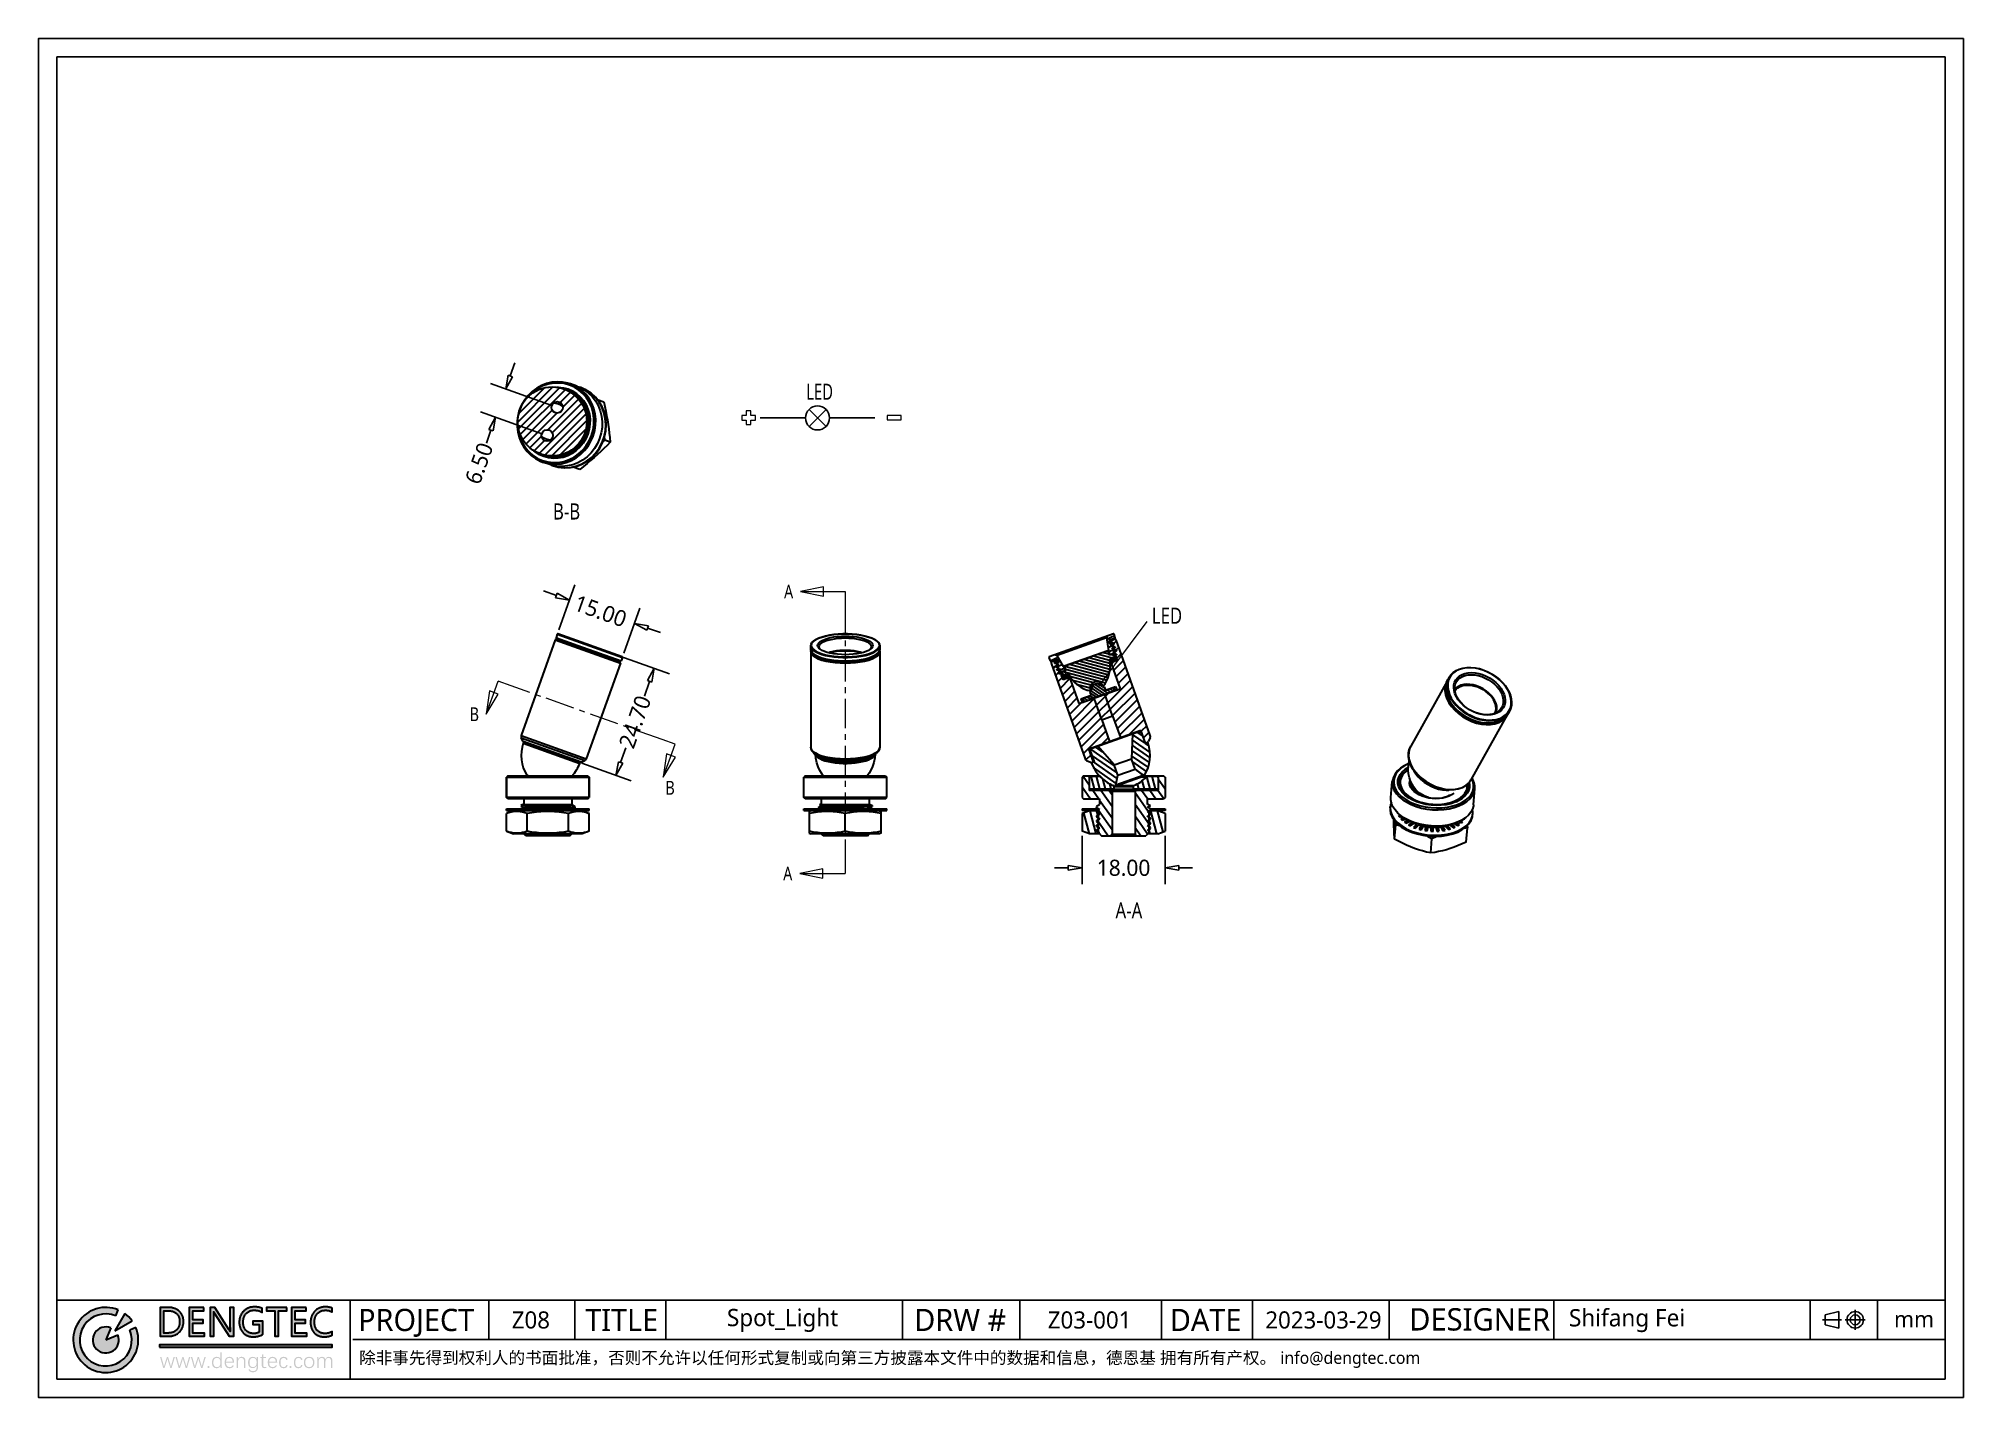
# Model space of a CAD drawing. Header units: millimetres. Extents: x 1575 to 1993, y -606 to -311.
import ezdxf
from ezdxf.enums import TextEntityAlignment as Align

# ---------------------------------------------------------------- set-up
doc = ezdxf.new("R2010")
doc.units = ezdxf.units.MM
doc.linetypes.add('CENTER', pattern=[50.8, 31.75, -6.35, 6.35, -6.35])
doc.linetypes.add('HIDDEN', pattern=[9.525, 6.35, -3.175])
doc.layers.get('0').update_dxf_attribs({"color": 8, "lineweight": 30})
doc.layers.get('Defpoints').update_dxf_attribs({"color": 6, "lineweight": 9})
for name, color, linetype, lineweight in [('Cable', 140, 'Continuous', 30), ('CenterLine', 1, 'CENTER', 9), ('Dimension', 136, 'Continuous', 9), ('SolidLine', 7, 'Continuous', 30)]:
    doc.layers.add(name, color=color, linetype=linetype, lineweight=lineweight)
doc.styles.add('SLDTEXTSTYLE5', font='TXT', dxfattribs={"width": 0.7})
doc.styles.get("Standard").update_dxf_attribs({"font": ''})
doc.styles.add('微软雅黑-Light', font='')
doc.styles.get('Standard').set_extended_font_data('Microsoft YaHei Light')
doc.styles.get('微软雅黑-Light').set_extended_font_data('Microsoft YaHei Light')
doc.dimstyles.new('DENGTEC', dxfattribs={"dimtxt": 3.5, "dimasz": 3, "dimexe": 3.5, "dimexo": 1, "dimgap": 0.5, "dimtad": 0, "dimzin": 0, "dimdsep": 46, "dimtxsty": 'Standard', "dimblk": 'CLOSEDBLANK', "dimcen": 1, "dimadec": 0, "dimazin": 3, "dimtfac": 1, "dimtofl": 0, "dimtmove": 0, "dimatfit": 3, "dimldrblk": 'CLOSEDBLANK', "dimfxl": 1, "dimtolj": 1, "dimtzin": 0, "dimarcsym": 0})

msp = doc.modelspace()

# ---------------------------------------------------------------- texts
at = {"layer": 'Defpoints', "lineweight": 25, "style": '微软雅黑-Light'}
for s, height, p in [('PROJECT', 4.8086, (1644.717, -591.499)), ('TITLE', 4.8086, (1694.031, -591.499)), ('DRW #', 4.8086, (1765.484, -591.499)), ('DATE', 4.8086, (1820.981, -591.499)), ('DESIGNER', 4.8567, (1872.944, -591.395))]:
    msp.add_text(s, height=height, dxfattribs=at).set_placement(p)
for s, insert, char_height, width, attachment_point in [('Z08', (1678.083, -587.232), 3.7125, 13.88172, 1), ('Spot_Light', (1736.9, -589.202), 3.75, 55.75715, 5), ('Z03-001', (1794.478, -587.232), 3.7125, 23.38677, 1), ('2023-03-29', (1841.708, -587.232), 3.7125, 23.66584, 1), ('Shifang Fei', (1920.26, -589.253), 3.74962, 28.33305, 5), ('mm', (1978.227, -587.154), 3.5711, 8.26567, 1), ('除非事先得到权利人的书面批准，否则不允许以任何形式复制或向第三方披露本文件中的数据和信息，德恩基 拥有所有产权。 info@dengtec.com', (1644.932, -597.746), 2.64259, 345.07793, 4)]:
    msp.add_mtext(s, dxfattribs=dict(at, insert=insert, char_height=char_height, width=width, attachment_point=attachment_point))
at = {"layer": 'Dimension', "width": 0.8}
for s, p in [('B-B', (1692.932, -415.336)), ('LED', (1823.653, -437.979)), ('A-A', (1815.006, -501.943))]:
    msp.add_text(s, height=3.5, dxfattribs=at).set_placement(p, align=Align.RIGHT)
for s, p in [('A', (1737.202, -432.478)), ('B', (1668.935, -459.108)), ('B', (1711.442, -475.074)), ('A', (1737.013, -493.698))]:
    msp.add_text(s, height=3, dxfattribs=at).set_placement(p)
at = {"layer": 'Dimension', "lineweight": -3, "insert": (1742.053, -385.857), "char_height": 3.5, "attachment_point": 1, "style": 'SLDTEXTSTYLE5'}
msp.add_mtext('{\\fMicrosoft YaHei Light|b0|i0|c134|p34;LED}', dxfattribs=at)

# ---------------------------------------------------------------- blocks, each defined once
blk = doc.blocks.new('LOGO_EN')
at = {"layer": 'Cable'}
h = blk.add_hatch(color=136, dxfattribs=at)
h.dxf.hatch_style = 1
h.paths.add_polyline_path([(8.97, 6.5, 0.079193), (6.5, 8.97), (3.13, 3.13)], flags=17)
h.paths.add_polyline_path([(1.7, 4.1, 5.027339), (4.1, 1.7), (0, 0)], flags=17)
h.paths.add_polyline_path([(4.24, 10.24, 5.027339), (10.24, 4.24), (8.19, 3.39, -5.027339), (3.39, 8.19)])
h = blk.add_hatch(color=136, dxfattribs=at)
h.dxf.hatch_style = 1
h.paths.add_polyline_path([(76.72, 1.5), (76.89, 1.57), (77.05, 1.65), (77.05, 2.87), (76.9, 2.78), (76.72, 2.69), (76.55, 2.61), (76.36, 2.53), (76.18, 2.46), (75.98, 2.4), (75.79, 2.35), (75.59, 2.31), (75.38, 2.27), (75.17, 2.25), (74.96, 2.23), (74.74, 2.21), (74.51, 2.21), (74.31, 2.21), (74.1, 2.23), (73.89, 2.26), (73.68, 2.29), (73.49, 2.34), (73.29, 2.4), (73.11, 2.47), (72.93, 2.55), (72.76, 2.64), (72.59, 2.74), (72.43, 2.85), (72.28, 2.97), (72.13, 3.11), (71.99, 3.25), (71.87, 3.38), (71.76, 3.53), (71.65, 3.68), (71.55, 3.85), (71.46, 4.01), (71.37, 4.19), (71.3, 4.37), (71.24, 4.56), (71.18, 4.75), (71.13, 4.95), (71.09, 5.16), (71.06, 5.37), (71.04, 5.59), (71.03, 5.82), (71.02, 6.05), (71.03, 6.24), (71.04, 6.47), (71.06, 6.69), (71.08, 6.9), (71.12, 7.11), (71.16, 7.31), (71.22, 7.51), (71.27, 7.7), (71.34, 7.89), (71.42, 8.07), (71.51, 8.24), (71.6, 8.41), (71.7, 8.57), (71.81, 8.72), (71.93, 8.87), (72.06, 9.01), (72.16, 9.11), (72.3, 9.25), (72.46, 9.38), (72.62, 9.49), (72.78, 9.6), (72.95, 9.7), (73.13, 9.78), (73.31, 9.86), (73.5, 9.92), (73.69, 9.98), (73.89, 10.02), (74.09, 10.06), (74.3, 10.08), (74.51, 10.1), (74.73, 10.1), (74.89, 10.1), (75.1, 10.09), (75.31, 10.07), (75.52, 10.04), (75.72, 10.01), (75.92, 9.97), (76.11, 9.91), (76.31, 9.85), (76.5, 9.78), (76.69, 9.7), (76.87, 9.61), (77.05, 9.52), (77.05, 10.85), (76.97, 10.88), (76.8, 10.94), (76.63, 11), (76.45, 11.05), (76.26, 11.1), (76.06, 11.14), (75.85, 11.17), (75.64, 11.2), (75.43, 11.22), (75.2, 11.24), (74.96, 11.24), (74.72, 11.25), (74.56, 11.24), (74.35, 11.24), (74.13, 11.22), (73.92, 11.19), (73.72, 11.16), (73.52, 11.12), (73.32, 11.08), (73.13, 11.02), (72.94, 10.96), (72.75, 10.9), (72.57, 10.82), (72.39, 10.73), (72.22, 10.64), (72.05, 10.55), (71.88, 10.44), (71.72, 10.33), (71.56, 10.21), (71.41, 10.08), (71.26, 9.94), (71.11, 9.8), (71.03, 9.71), (70.9, 9.57), (70.78, 9.42), (70.66, 9.26), (70.55, 9.1), (70.44, 8.94), (70.35, 8.77), (70.26, 8.6), (70.17, 8.43), (70.1, 8.25), (70.03, 8.06), (69.96, 7.87), (69.91, 7.68), (69.86, 7.48), (69.81, 7.28), (69.77, 7.07), (69.74, 6.86), (69.72, 6.65), (69.7, 6.43), (69.69, 6.2), (69.69, 5.98), (69.69, 5.75), (69.71, 5.52), (69.72, 5.3), (69.75, 5.09), (69.78, 4.88), (69.82, 4.67), (69.86, 4.47), (69.91, 4.27), (69.97, 4.08), (70.04, 3.89), (70.11, 3.71), (70.19, 3.53), (70.28, 3.36), (70.38, 3.19), (70.48, 3.03), (70.59, 2.87), (70.7, 2.72), (70.82, 2.57), (70.95, 2.43), (71.02, 2.36), (71.16, 2.22), (71.31, 2.09), (71.46, 1.97), (71.62, 1.85), (71.78, 1.75), (71.94, 1.65), (72.12, 1.56), (72.29, 1.47), (72.47, 1.4), (72.66, 1.33), (72.85, 1.27), (73.05, 1.22), (73.25, 1.18), (73.46, 1.14), (73.67, 1.12), (73.88, 1.1), (74.1, 1.09), (74.33, 1.08), (74.48, 1.08), (74.71, 1.09), (74.94, 1.1), (75.16, 1.12), (75.38, 1.15), (75.59, 1.18), (75.79, 1.22), (75.99, 1.26), (76.18, 1.31), (76.37, 1.37), (76.55, 1.43)])
h.paths.add_polyline_path([(68.24, 11.08), (63.18, 11.08), (63.18, 1.25), (68.47, 1.25), (68.47, 2.37), (64.45, 2.37), (64.45, 5.68), (67.97, 5.68), (67.97, 6.8), (64.45, 6.8), (64.45, 9.95), (68.24, 9.95)])
h.paths.add_polyline_path([(61.67, 11.08), (54.74, 11.08), (54.74, 9.95), (57.56, 9.95), (57.56, 1.25), (58.83, 1.25), (58.83, 9.95), (61.67, 9.95)])
h.paths.add_polyline_path([(53.14, 1.73), (53.32, 1.82), (53.5, 1.92), (53.5, 6.43), (50.09, 6.43), (50.09, 5.3), (52.22, 5.3), (52.22, 2.64), (52.12, 2.59), (51.95, 2.51), (51.77, 2.44), (51.59, 2.38), (51.39, 2.33), (51.19, 2.29), (50.98, 2.25), (50.77, 2.23), (50.54, 2.21), (50.31, 2.21), (50.27, 2.21), (50.05, 2.22), (49.83, 2.23), (49.62, 2.26), (49.41, 2.3), (49.21, 2.35), (49.02, 2.41), (48.84, 2.47), (48.66, 2.55), (48.49, 2.64), (48.32, 2.74), (48.16, 2.85), (48.01, 2.97), (47.86, 3.1), (47.73, 3.24), (47.69, 3.27), (47.57, 3.41), (47.46, 3.56), (47.36, 3.72), (47.27, 3.88), (47.18, 4.04), (47.1, 4.22), (47.03, 4.4), (46.97, 4.59), (46.91, 4.79), (46.87, 4.99), (46.83, 5.2), (46.8, 5.42), (46.78, 5.65), (46.77, 5.88), (46.77, 6.12), (46.77, 6.23), (46.78, 6.46), (46.79, 6.68), (46.82, 6.89), (46.86, 7.1), (46.9, 7.31), (46.95, 7.5), (47.01, 7.69), (47.08, 7.88), (47.16, 8.06), (47.24, 8.23), (47.34, 8.4), (47.44, 8.56), (47.56, 8.72), (47.68, 8.87), (47.81, 9.01), (47.89, 9.09), (48.04, 9.23), (48.19, 9.37), (48.35, 9.48), (48.52, 9.59), (48.68, 9.69), (48.86, 9.78), (49.04, 9.86), (49.23, 9.92), (49.42, 9.98), (49.61, 10.03), (49.82, 10.06), (50.02, 10.09), (50.24, 10.11), (50.45, 10.11), (50.53, 10.11), (50.75, 10.1), (50.97, 10.09), (51.19, 10.07), (51.4, 10.04), (51.61, 10.01), (51.81, 9.97), (52, 9.92), (52.2, 9.86), (52.39, 9.79), (52.57, 9.72), (52.75, 9.65), (52.93, 9.56), (53.1, 9.47), (53.26, 9.37), (53.26, 10.74), (53.2, 10.77), (53.03, 10.84), (52.86, 10.9), (52.68, 10.96), (52.49, 11.02), (52.3, 11.06), (52.1, 11.11), (51.9, 11.14), (51.69, 11.18), (51.48, 11.2), (51.26, 11.22), (51.03, 11.24), (50.8, 11.24), (50.57, 11.25), (50.54, 11.25), (50.31, 11.24), (50.1, 11.23), (49.88, 11.21), (49.67, 11.19), (49.47, 11.15), (49.27, 11.11), (49.07, 11.06), (48.88, 11.01), (48.69, 10.94), (48.5, 10.87), (48.32, 10.8), (48.15, 10.71), (47.97, 10.62), (47.8, 10.52), (47.64, 10.42), (47.48, 10.3), (47.32, 10.18), (47.17, 10.06), (47.02, 9.92), (46.87, 9.78), (46.83, 9.74), (46.7, 9.59), (46.57, 9.44), (46.45, 9.28), (46.33, 9.12), (46.22, 8.96), (46.12, 8.79), (46.03, 8.62), (45.94, 8.45), (45.86, 8.27), (45.78, 8.08), (45.72, 7.9), (45.66, 7.7), (45.61, 7.51), (45.56, 7.31), (45.52, 7.11), (45.49, 6.9), (45.47, 6.69), (45.45, 6.47), (45.44, 6.26), (45.43, 6.03), (45.44, 5.95), (45.44, 5.72), (45.45, 5.5), (45.47, 5.28), (45.5, 5.07), (45.53, 4.86), (45.58, 4.65), (45.62, 4.45), (45.68, 4.26), (45.74, 4.07), (45.81, 3.88), (45.88, 3.7), (45.97, 3.53), (46.06, 3.36), (46.15, 3.19), (46.26, 3.03), (46.37, 2.87), (46.48, 2.72), (46.61, 2.58), (46.74, 2.43), (46.85, 2.33), (46.99, 2.19), (47.14, 2.07), (47.29, 1.95), (47.45, 1.84), (47.62, 1.73), (47.78, 1.64), (47.96, 1.55), (48.13, 1.47), (48.32, 1.39), (48.5, 1.33), (48.7, 1.27), (48.89, 1.22), (49.1, 1.18), (49.3, 1.14), (49.51, 1.12), (49.73, 1.1), (49.95, 1.09), (50.18, 1.08), (50.36, 1.08), (50.57, 1.09), (50.79, 1.1), (51, 1.12), (51.21, 1.15), (51.41, 1.18), (51.62, 1.22), (51.82, 1.26), (52.01, 1.31), (52.21, 1.37), (52.4, 1.43), (52.59, 1.5), (52.78, 1.57), (52.96, 1.65)])
h.paths.add_polyline_path([(42.07, 3.31), (41.91, 3.56), (37.1, 11.08), (35.5, 11.08), (35.5, 1.25), (36.76, 1.25), (36.76, 8.16), (36.76, 8.35), (36.76, 8.63), (36.75, 8.88), (36.75, 9.09), (36.74, 9.27), (36.72, 9.42), (36.71, 9.54), (36.75, 9.54), (36.79, 9.45), (36.87, 9.27), (36.97, 9.08), (37.08, 8.9), (42.03, 1.25), (43.53, 1.25), (43.53, 11.08), (42.27, 11.08), (42.27, 4.32), (42.28, 4.06), (42.28, 3.8), (42.29, 3.57), (42.3, 3.36), (42.31, 3.18), (42.32, 3.02), (42.34, 2.88), (42.31, 2.88), (42.27, 2.96), (42.19, 3.11)])
h.paths.add_polyline_path([(33.42, 11.08), (28.36, 11.08), (28.36, 1.25), (33.65, 1.25), (33.65, 2.37), (29.63, 2.37), (29.63, 5.68), (33.15, 5.68), (33.15, 6.8), (29.63, 6.8), (29.63, 9.95), (33.42, 9.95)])
h.paths.add_polyline_path([(24.53, 2.25), (24.69, 2.37), (24.84, 2.49), (24.98, 2.62), (25, 2.64), (25.14, 2.78), (25.28, 2.92), (25.41, 3.07), (25.53, 3.22), (25.64, 3.38), (25.75, 3.54), (25.85, 3.71), (25.94, 3.88), (26.02, 4.06), (26.1, 4.24), (26.17, 4.42), (26.23, 4.61), (26.28, 4.8), (26.33, 5), (26.37, 5.21), (26.41, 5.41), (26.43, 5.63), (26.45, 5.84), (26.46, 6.06), (26.46, 6.29), (26.46, 6.37), (26.46, 6.59), (26.44, 6.81), (26.42, 7.02), (26.39, 7.23), (26.35, 7.43), (26.3, 7.63), (26.25, 7.83), (26.19, 8.01), (26.12, 8.2), (26.04, 8.38), (25.95, 8.55), (25.86, 8.72), (25.76, 8.89), (25.65, 9.05), (25.53, 9.2), (25.41, 9.36), (25.27, 9.5), (25.13, 9.64), (24.98, 9.78), (24.87, 9.88), (24.71, 10), (24.55, 10.12), (24.39, 10.23), (24.22, 10.33), (24.05, 10.43), (23.88, 10.52), (23.7, 10.6), (23.52, 10.68), (23.33, 10.75), (23.15, 10.81), (22.95, 10.87), (22.75, 10.92), (22.55, 10.96), (22.35, 11), (22.14, 11.03), (21.93, 11.05), (21.71, 11.07), (21.49, 11.08), (21.27, 11.08), (18.46, 11.08), (18.46, 1.25), (21.17, 1.25), (21.27, 1.25), (21.49, 1.25), (21.71, 1.27), (21.93, 1.28), (22.14, 1.31), (22.35, 1.34), (22.55, 1.38), (22.75, 1.43), (22.95, 1.48), (23.14, 1.54), (23.33, 1.61), (23.51, 1.68), (23.69, 1.76), (23.87, 1.84), (24.04, 1.93), (24.21, 2.03), (24.37, 2.14)])
h.paths.add_polyline_path([(21.22, 9.95), (21.44, 9.95), (21.66, 9.93), (21.88, 9.92), (22.1, 9.89), (22.31, 9.85), (22.51, 9.8), (22.7, 9.75), (22.89, 9.69), (23.08, 9.62), (23.25, 9.54), (23.43, 9.45), (23.59, 9.36), (23.75, 9.26), (23.9, 9.14), (24.05, 9.02), (24.08, 9), (24.22, 8.87), (24.34, 8.74), (24.46, 8.59), (24.57, 8.44), (24.66, 8.28), (24.75, 8.12), (24.83, 7.94), (24.9, 7.76), (24.96, 7.57), (25.01, 7.37), (25.06, 7.16), (25.09, 6.95), (25.11, 6.72), (25.13, 6.49), (25.13, 6.26), (25.13, 6.15), (25.12, 5.92), (25.11, 5.69), (25.08, 5.47), (25.04, 5.26), (25, 5.06), (24.95, 4.86), (24.89, 4.67), (24.82, 4.49), (24.74, 4.31), (24.65, 4.14), (24.56, 3.98), (24.45, 3.82), (24.34, 3.67), (24.22, 3.53), (24.08, 3.39), (23.99, 3.31), (23.85, 3.19), (23.71, 3.08), (23.55, 2.97), (23.39, 2.87), (23.22, 2.79), (23.04, 2.71), (22.86, 2.64), (22.67, 2.57), (22.47, 2.52), (22.27, 2.47), (22.06, 2.44), (21.85, 2.41), (21.62, 2.39), (21.39, 2.37), (21.16, 2.37), (19.73, 2.37), (19.73, 9.95)], flags=16)
blk.add_hatch(color=136, dxfattribs=at).paths.add_polyline_path([(18.29, -2.5), (77.06, -2.5), (77.06, -1.63), (18.29, -1.63)])
h = blk.add_hatch(color=136, dxfattribs=at)
h.dxf.hatch_style = 1
h.paths.add_polyline_path([(73.59, -5.73), (73.5, -5.73), (73.16, -5.79), (72.87, -5.92), (72.81, -5.96), (73.45, -6.11), (73.54, -6.12), (73.87, -6.21), (74.1, -6.41), (74.21, -6.62), (74.68, -6.57), (74.67, -6.52), (74.54, -6.2), (74.33, -5.96), (74.25, -5.9), (73.95, -5.77)])
h.paths.add_polyline_path([(75.92, -5.73), (75.63, -5.76), (75.33, -5.85), (75.07, -6.02), (74.87, -6.26), (74.7, -6.57), (74.68, -6.57), (74.21, -6.62), (74.28, -6.94), (74.3, -7.35), (74.3, -9.53), (74.76, -9.53), (74.76, -7.4), (74.79, -7.07), (74.88, -6.75), (75.04, -6.48), (75.17, -6.33), (75.44, -6.17), (75.78, -6.11), (76.81, -6.09), (76.59, -5.89), (76.29, -5.77)])
h.paths.add_polyline_path([(72.35, -5.8), (71.93, -5.8), (71.94, -5.97), (71.96, -6.33), (71.96, -6.64), (72.4, -6.52), (72.4, -6.49), (72.38, -6.15)])
h.paths.add_polyline_path([(72.81, -5.96), (72.59, -6.2), (72.41, -6.52), (72.4, -6.52), (71.96, -6.64), (71.96, -9.53), (72.43, -9.53), (72.43, -7.44), (72.43, -7.43), (72.46, -7.07), (72.55, -6.75), (72.71, -6.48), (72.84, -6.34), (73.12, -6.17), (73.45, -6.11)])
h.paths.add_polyline_path([(76.81, -6.09), (75.78, -6.11), (75.88, -6.12), (76.21, -6.2), (76.44, -6.4), (76.55, -6.62), (76.61, -6.94), (76.64, -7.35), (76.64, -9.53), (77.1, -9.53), (77.1, -7.24), (77.1, -7), (77.05, -6.63), (76.95, -6.33)])
h.paths.add_polyline_path([(69.21, -5.73), (69.07, -5.73), (68.72, -5.78), (68.4, -5.88), (68.13, -6.03), (69.22, -6.11), (69.31, -6.12), (69.66, -6.17), (69.95, -6.3), (70.18, -6.5), (70.29, -6.65), (70.41, -6.94), (70.48, -7.27), (70.51, -7.67), (70.49, -7.93), (70.44, -8.29), (70.33, -8.58), (70.17, -8.83), (70.11, -8.9), (69.85, -9.08), (69.55, -9.19), (69.18, -9.23), (70.29, -9.3), (70.52, -9.09), (70.63, -8.96), (70.79, -8.69), (70.9, -8.39), (70.97, -8.04), (70.99, -7.67), (70.99, -7.43), (70.94, -7.07), (70.85, -6.74), (70.71, -6.47), (70.54, -6.23), (70.46, -6.15), (70.21, -5.96), (69.92, -5.83), (69.59, -5.76)])
h.paths.add_polyline_path([(68.13, -6.03), (67.89, -6.24), (67.78, -6.38), (67.62, -6.64), (67.51, -6.95), (67.44, -7.29), (67.42, -7.67), (67.42, -7.88), (67.47, -8.24), (67.57, -8.56), (67.71, -8.84), (67.89, -9.08), (67.96, -9.16), (68.21, -9.36), (68.5, -9.5), (68.82, -9.58), (69.19, -9.61), (69.34, -9.6), (69.7, -9.56), (70.01, -9.45), (70.29, -9.3), (69.18, -9.23), (69.1, -9.22), (68.76, -9.17), (68.47, -9.03), (68.24, -8.81), (68.13, -8.67), (68.01, -8.38), (67.93, -8.05), (67.91, -7.67), (67.91, -7.42), (67.97, -7.06), (68.08, -6.76), (68.24, -6.52), (68.3, -6.45), (68.55, -6.26), (68.86, -6.15), (69.22, -6.11)])
h.paths.add_polyline_path([(65.58, -5.73), (65.25, -5.76), (64.93, -5.85), (64.66, -6.01), (65.58, -6.11), (65.88, -6.15), (66.16, -6.28), (66.32, -6.45), (66.45, -6.79), (66.93, -6.73), (66.87, -6.49), (66.72, -6.2), (66.5, -5.97), (66.28, -5.85), (65.96, -5.76)])
h.paths.add_polyline_path([(64.66, -6.01), (64.43, -6.24), (64.34, -6.36), (64.2, -6.63), (64.1, -6.94), (64.04, -7.29), (64.02, -7.69), (64.03, -7.88), (64.07, -8.25), (64.14, -8.59), (64.26, -8.87), (64.41, -9.12), (64.6, -9.31), (65.56, -9.23), (65.3, -9.2), (65.05, -9.11), (64.85, -8.95), (64.7, -8.73), (64.59, -8.44), (64.52, -8.09), (64.5, -7.67), (64.52, -7.27), (64.58, -6.92), (64.69, -6.63), (64.85, -6.41), (65.05, -6.25), (65.29, -6.15), (65.58, -6.11)])
h.paths.add_polyline_path([(66.47, -8.51), (66.46, -8.53), (66.36, -8.83), (66.17, -9.05), (65.9, -9.18), (65.56, -9.23), (64.6, -9.31), (64.87, -9.48), (65.18, -9.58), (65.54, -9.61), (65.91, -9.58), (66.23, -9.5), (66.48, -9.35), (66.69, -9.15), (66.83, -8.9), (66.93, -8.58)])
h.paths.add_polyline_path([(62.57, -9.53), (62.57, -8.9), (63.1, -8.9), (63.1, -9.53)])
h.paths.add_polyline_path([(60.54, -5.73), (60.21, -5.76), (59.89, -5.85), (59.62, -6.01), (60.54, -6.11), (60.84, -6.15), (61.12, -6.28), (61.28, -6.45), (61.4, -6.79), (61.89, -6.73), (61.83, -6.49), (61.68, -6.2), (61.46, -5.97), (61.23, -5.85), (60.91, -5.76)])
h.paths.add_polyline_path([(59.62, -6.01), (59.39, -6.24), (59.3, -6.36), (59.16, -6.63), (59.06, -6.94), (59, -7.29), (58.98, -7.69), (58.99, -7.88), (59.02, -8.25), (59.1, -8.59), (59.22, -8.87), (59.37, -9.12), (59.56, -9.31), (60.51, -9.23), (60.26, -9.2), (60.01, -9.11), (59.81, -8.95), (59.66, -8.73), (59.54, -8.44), (59.48, -8.09), (59.46, -7.67), (59.47, -7.27), (59.54, -6.92), (59.65, -6.63), (59.81, -6.41), (60.01, -6.25), (60.25, -6.15), (60.54, -6.11)])
h.paths.add_polyline_path([(61.42, -8.51), (61.42, -8.53), (61.32, -8.83), (61.13, -9.05), (60.86, -9.18), (60.51, -9.23), (59.56, -9.31), (59.83, -9.48), (60.14, -9.58), (60.5, -9.61), (60.51, -9.61), (60.87, -9.58), (61.18, -9.5), (61.44, -9.35), (61.65, -9.15), (61.79, -8.9), (61.89, -8.58)])
h.paths.add_polyline_path([(56.76, -5.73), (56.53, -5.74), (56.2, -5.81), (55.9, -5.95), (55.74, -6.06), (56.74, -6.11), (56.77, -6.11), (57.08, -6.16), (57.33, -6.26), (57.54, -6.44), (57.69, -6.68), (57.79, -7), (57.84, -7.38), (55.62, -7.38), (58.32, -7.46), (58.28, -7.08), (58.21, -6.75), (58.09, -6.46), (57.93, -6.22), (57.71, -6.01), (57.44, -5.86), (57.12, -5.76)])
h.paths.add_polyline_path([(55.74, -6.06), (55.51, -6.3), (55.33, -6.6), (55.31, -6.64), (55.21, -6.94), (55.15, -7.27), (55.13, -7.64), (55.14, -7.89), (55.18, -8.26), (55.26, -8.58), (55.39, -8.86), (55.55, -9.1), (55.58, -9.13), (55.81, -9.34), (56.08, -9.49), (56.41, -9.58), (56.77, -9.61), (57, -9.6), (57.34, -9.53), (57.63, -9.42), (57.81, -9.3), (56.79, -9.23), (56.45, -9.18), (56.16, -9.05), (55.92, -8.83), (55.85, -8.73), (55.72, -8.46), (55.64, -8.13), (55.61, -7.74), (58.33, -7.74), (58.33, -7.62), (58.32, -7.46), (55.62, -7.38), (55.62, -7.37), (55.67, -7), (55.78, -6.68), (55.94, -6.43), (56.1, -6.3), (56.39, -6.16), (56.74, -6.11)])
h.paths.add_polyline_path([(57.88, -8.56), (57.87, -8.58), (57.66, -8.87), (57.42, -9.07), (57.14, -9.18), (56.79, -9.23), (57.81, -9.3), (58.05, -9.07), (58.25, -8.76)], flags=17)
h.paths.add_polyline_path([(53.57, -4.94), (53.23, -4.94), (53.1, -5.8), (52.55, -5.8), (52.55, -6.19), (53.1, -6.19), (53.1, -8.74), (53.1, -8.76), (53.15, -9.12), (53.31, -9.38), (54.05, -9.22), (53.94, -9.21), (53.67, -9.07), (53.63, -9), (53.57, -8.66), (53.57, -6.19), (54.56, -6.19), (54.56, -5.8), (53.57, -5.8)])
h.paths.add_polyline_path([(54.6, -9.15), (54.37, -9.19), (54.05, -9.22), (53.31, -9.38), (53.57, -9.54), (53.92, -9.6), (54.27, -9.57), (54.6, -9.51)])
h.paths.add_polyline_path([(50.02, -5.73), (49.66, -5.76), (49.35, -5.86), (49.08, -6.02), (48.85, -6.25), (48.76, -6.36), (48.62, -6.63), (48.52, -6.94), (48.45, -7.29), (48.44, -7.68), (48.44, -7.84), (48.47, -8.21), (48.55, -8.54), (48.67, -8.83), (48.84, -9.08), (49.02, -9.28), (50.1, -9.21), (50.09, -9.21), (49.74, -9.16), (49.45, -9.03), (49.22, -8.81), (49.13, -8.69), (49.01, -8.41), (48.94, -8.07), (48.92, -7.68), (48.93, -7.44), (48.98, -7.07), (49.08, -6.77), (49.22, -6.52), (49.24, -6.5), (49.48, -6.28), (49.77, -6.16), (50.12, -6.11), (50.94, -6.02), (50.68, -5.86), (50.37, -5.76)])
h.paths.add_polyline_path([(51.8, -5.8), (51.36, -5.8), (51.33, -6.19), (51.32, -6.48), (51.31, -6.48), (51.01, -6.51), (51.1, -6.64), (51.22, -6.92), (51.29, -7.26), (51.32, -7.65), (51.31, -7.89), (51.25, -8.25), (51.15, -8.55), (51.01, -8.8), (51.32, -8.81), (51.32, -8.98), (51.31, -9.14), (51.31, -9.46), (51.31, -9.5), (51.27, -9.84), (51.17, -10.11), (51, -10.32), (50.77, -10.47), (50.47, -10.56), (50.11, -10.59), (51.12, -10.73), (51.35, -10.53), (51.48, -10.38), (51.64, -10.09), (51.74, -9.78), (51.77, -9.43), (51.77, -6.66), (51.78, -6.48), (51.78, -6.12)])
h.paths.add_polyline_path([(50.94, -6.02), (50.12, -6.11), (50.14, -6.11), (50.49, -6.16), (50.78, -6.3), (51.01, -6.51), (51.31, -6.48), (51.16, -6.25)], flags=17)
h.paths.add_polyline_path([(51.01, -8.8), (50.98, -8.83), (50.75, -9.04), (50.45, -9.17), (50.1, -9.21), (49.02, -9.28), (49.29, -9.45), (49.6, -9.56), (49.95, -9.59), (50.13, -9.58), (50.47, -9.52), (50.77, -9.4), (50.87, -9.33), (51.1, -9.11), (51.31, -8.81), (51.32, -8.81)])
h.paths.add_polyline_path([(49.04, -9.97), (48.58, -10.05), (48.58, -10.07), (48.69, -10.36), (48.86, -10.58), (49.09, -10.76), (49.37, -10.88), (49.71, -10.96), (50.1, -10.98), (50.14, -10.98), (50.52, -10.95), (50.84, -10.86), (51.12, -10.73), (50.11, -10.59), (50.04, -10.59), (49.66, -10.54), (49.38, -10.42), (49.17, -10.23)])
h.paths.add_polyline_path([(46.24, -5.73), (46.11, -5.73), (45.77, -5.79), (45.49, -5.92), (45.41, -5.98), (45.18, -6.21), (45, -6.52), (44.98, -6.52), (44.55, -6.64), (44.55, -9.53), (45.01, -9.53), (45.01, -7.49), (45.01, -7.42), (45.05, -7.06), (45.15, -6.75), (45.31, -6.49), (45.49, -6.31), (45.78, -6.16), (46.12, -6.11), (47.2, -6.1), (47.16, -6.06), (46.92, -5.88), (46.62, -5.77)])
h.paths.add_polyline_path([(44.93, -5.8), (44.52, -5.8), (44.52, -5.88), (44.54, -6.22), (44.54, -6.29), (44.55, -6.64), (44.98, -6.52)])
h.paths.add_polyline_path([(47.2, -6.1), (46.12, -6.11), (46.26, -6.12), (46.58, -6.21), (46.81, -6.41), (46.93, -6.63), (47.01, -6.95), (47.04, -7.35), (47.04, -9.53), (47.5, -9.53), (47.5, -7.24), (47.5, -7), (47.45, -6.64), (47.35, -6.34)])
h.paths.add_polyline_path([(42.08, -5.73), (41.85, -5.74), (41.52, -5.81), (41.23, -5.95), (41.06, -6.06), (42.06, -6.11), (42.09, -6.11), (42.4, -6.16), (42.66, -6.26), (42.86, -6.44), (43.02, -6.68), (43.12, -7), (43.16, -7.38), (40.94, -7.38), (43.65, -7.46), (43.61, -7.08), (43.53, -6.75), (43.41, -6.46), (43.25, -6.22), (43.04, -6.01), (42.77, -5.86), (42.45, -5.76)])
h.paths.add_polyline_path([(41.06, -6.06), (40.83, -6.3), (40.65, -6.6), (40.64, -6.64), (40.53, -6.94), (40.47, -7.27), (40.45, -7.64), (40.46, -7.89), (40.5, -8.26), (40.59, -8.58), (40.71, -8.86), (40.87, -9.1), (40.9, -9.13), (41.13, -9.34), (41.41, -9.49), (41.73, -9.58), (42.1, -9.61), (42.33, -9.6), (42.66, -9.53), (42.96, -9.42), (43.13, -9.3), (42.11, -9.23), (41.78, -9.18), (41.48, -9.05), (41.25, -8.83), (41.18, -8.73), (41.04, -8.46), (40.96, -8.13), (40.94, -7.74), (43.65, -7.74), (43.65, -7.62), (43.65, -7.46), (40.94, -7.38), (40.94, -7.37), (40.99, -7), (41.1, -6.68), (41.26, -6.43), (41.42, -6.3), (41.71, -6.16), (42.06, -6.11)])
h.paths.add_polyline_path([(43.2, -8.56), (43.19, -8.58), (42.99, -8.87), (42.75, -9.07), (42.46, -9.18), (42.11, -9.23), (43.13, -9.3), (43.37, -9.07), (43.57, -8.76)], flags=17)
h.paths.add_polyline_path([(39.48, -4.21), (39.01, -4.21), (39.01, -6.1), (39.03, -6.44), (39.01, -6.44), (38.72, -6.51), (38.81, -6.65), (38.93, -6.94), (39, -7.27), (39.02, -7.67), (39.01, -7.91), (38.96, -8.27), (38.86, -8.58), (38.71, -8.83), (39.03, -8.85), (39.03, -9.13), (39.06, -9.53), (39.51, -9.53), (39.5, -9.45), (39.48, -9.12), (39.48, -8.75)])
h.paths.add_polyline_path([(37.77, -5.73), (37.74, -5.73), (37.39, -5.77), (37.07, -5.87), (36.8, -6.03), (36.57, -6.26), (36.48, -6.38), (36.33, -6.65), (36.23, -6.95), (36.16, -7.3), (36.14, -7.68), (36.14, -7.87), (36.18, -8.24), (36.27, -8.57), (36.39, -8.86), (36.56, -9.1), (36.78, -9.32), (37.77, -9.23), (37.77, -9.23), (37.42, -9.18), (37.13, -9.04), (36.91, -8.82), (36.83, -8.68), (36.71, -8.4), (36.64, -8.06), (36.62, -7.67), (36.63, -7.45), (36.68, -7.09), (36.77, -6.78), (36.92, -6.52), (36.93, -6.5), (37.16, -6.29), (37.45, -6.16), (37.81, -6.11), (38.76, -6.09), (38.51, -5.9), (38.44, -5.86), (38.13, -5.76)])
h.paths.add_polyline_path([(38.76, -6.09), (37.81, -6.11), (37.84, -6.11), (38.2, -6.16), (38.49, -6.3), (38.72, -6.51), (39.01, -6.44), (38.97, -6.37)])
h.paths.add_polyline_path([(38.71, -8.83), (38.68, -8.87), (38.44, -9.07), (38.14, -9.18), (37.77, -9.23), (36.78, -9.32), (37.06, -9.48), (37.38, -9.58), (37.74, -9.61), (37.84, -9.61), (38.18, -9.55), (38.48, -9.43), (38.57, -9.38), (38.8, -9.16), (39.01, -8.85), (39.03, -8.85)])
h.paths.add_polyline_path([(34.69, -9.53), (34.69, -8.9), (35.22, -8.9), (35.22, -9.53)])
h.paths.add_polyline_path([(34.03, -5.8), (33.58, -5.8), (32.91, -8.11), (32.84, -8.36), (32.77, -8.65), (32.75, -8.72), (32.67, -9.07), (32.45, -9.53), (32.91, -9.53)])
h.paths.add_polyline_path([(31.7, -5.8), (31.5, -6.28), (31.53, -6.48), (31.61, -6.81), (31.72, -7.18), (32.45, -9.53), (32.67, -9.07), (32.67, -9.07), (32.6, -8.75), (32.51, -8.42), (32.4, -8.07)])
h.paths.add_polyline_path([(31.7, -5.8), (31.3, -5.8), (30.58, -8.08), (30.47, -8.45), (30.39, -8.7), (30.39, -8.73), (30.3, -9.07), (30.05, -9.53), (30.51, -9.53), (31.27, -7.16), (31.34, -6.92), (31.43, -6.58), (31.5, -6.28)])
h.paths.add_polyline_path([(29.43, -5.8), (28.98, -5.8), (30.05, -9.53), (30.3, -9.07), (30.26, -8.81), (30.18, -8.48), (30.08, -8.12)])
h.paths.add_polyline_path([(28.78, -5.8), (28.33, -5.8), (27.66, -8.11), (27.59, -8.36), (27.52, -8.65), (27.5, -8.72), (27.42, -9.07), (27.21, -9.53), (27.65, -9.53)])
h.paths.add_polyline_path([(26.45, -5.8), (26.25, -6.28), (26.28, -6.48), (26.36, -6.81), (26.47, -7.18), (27.21, -9.53), (27.42, -9.07), (27.42, -9.07), (27.35, -8.75), (27.26, -8.42), (27.16, -8.07)])
h.paths.add_polyline_path([(26.45, -5.8), (26.05, -5.8), (25.33, -8.08), (25.22, -8.45), (25.14, -8.7), (25.13, -8.73), (25.05, -9.07), (24.8, -9.53), (25.26, -9.53), (26.02, -7.16), (26.09, -6.92), (26.18, -6.58), (26.25, -6.28)])
h.paths.add_polyline_path([(24.18, -5.8), (23.73, -5.8), (24.8, -9.53), (25.05, -9.07), (25.01, -8.81), (24.93, -8.48), (24.83, -8.12)])
h.paths.add_polyline_path([(23.53, -5.8), (23.08, -5.8), (22.41, -8.11), (22.34, -8.36), (22.27, -8.65), (22.25, -8.72), (22.17, -9.07), (21.96, -9.53), (22.4, -9.53)])
h.paths.add_polyline_path([(21.2, -5.8), (21, -6.28), (21.03, -6.48), (21.11, -6.81), (21.22, -7.18), (21.96, -9.53), (22.17, -9.07), (22.17, -9.07), (22.1, -8.75), (22.01, -8.42), (21.91, -8.07)])
h.paths.add_polyline_path([(21.2, -5.8), (20.8, -5.8), (20.08, -8.08), (19.97, -8.45), (19.89, -8.7), (19.88, -8.73), (19.8, -9.07), (19.55, -9.53), (20.01, -9.53), (20.77, -7.16), (20.84, -6.92), (20.93, -6.58), (21, -6.28)])
h.paths.add_polyline_path([(18.93, -5.8), (18.48, -5.8), (19.55, -9.53), (19.8, -9.07), (19.76, -8.81), (19.68, -8.48), (19.58, -8.12)])
at = {"layer": 'Cable', "color": 136}
for p, q in [((6.5, 8.97), (3.13, 3.13)), ((3.39, 8.19), (4.24, 10.24)), ((1.7, 4.1), (0, 0)), ((0, 0), (4.1, 1.7)), ((3.13, 3.13), (8.97, 6.5)), ((10.24, 4.24), (8.19, 3.39))]:
    blk.add_line(p, q, dxfattribs=at)
for points in [[(24.53, 2.25), (24.69, 2.37), (24.84, 2.49), (24.98, 2.62), (25, 2.64), (25.14, 2.78), (25.28, 2.92), (25.41, 3.07), (25.53, 3.22), (25.64, 3.38), (25.75, 3.54), (25.85, 3.71), (25.94, 3.88), (26.02, 4.06), (26.1, 4.24), (26.17, 4.42), (26.23, 4.61), (26.28, 4.8), (26.33, 5), (26.37, 5.21), (26.41, 5.41), (26.43, 5.63), (26.45, 5.84), (26.46, 6.06), (26.46, 6.29), (26.46, 6.37), (26.46, 6.59), (26.44, 6.81), (26.42, 7.02), (26.39, 7.23), (26.35, 7.43), (26.3, 7.63), (26.25, 7.83), (26.19, 8.01), (26.12, 8.2), (26.04, 8.38), (25.95, 8.55), (25.86, 8.72), (25.76, 8.89), (25.65, 9.05), (25.53, 9.2), (25.41, 9.36), (25.27, 9.5), (25.13, 9.64), (24.98, 9.78), (24.87, 9.88), (24.71, 10), (24.55, 10.12), (24.39, 10.23), (24.22, 10.33), (24.05, 10.43), (23.88, 10.52), (23.7, 10.6), (23.52, 10.68), (23.33, 10.75), (23.15, 10.81), (22.95, 10.87), (22.75, 10.92), (22.55, 10.96), (22.35, 11), (22.14, 11.03), (21.93, 11.05), (21.71, 11.07), (21.49, 11.08), (21.27, 11.08), (18.46, 11.08), (18.46, 1.25), (21.17, 1.25), (21.27, 1.25), (21.49, 1.25), (21.71, 1.27), (21.93, 1.28), (22.14, 1.31), (22.35, 1.34), (22.55, 1.38), (22.75, 1.43), (22.95, 1.48), (23.14, 1.54), (23.33, 1.61), (23.51, 1.68), (23.69, 1.76), (23.87, 1.84), (24.04, 1.93), (24.21, 2.03), (24.37, 2.14)], [(21.22, 9.95), (21.44, 9.95), (21.66, 9.93), (21.88, 9.92), (22.1, 9.89), (22.31, 9.85), (22.51, 9.8), (22.7, 9.75), (22.89, 9.69), (23.08, 9.62), (23.25, 9.54), (23.43, 9.45), (23.59, 9.36), (23.75, 9.26), (23.9, 9.14), (24.05, 9.02), (24.08, 9), (24.22, 8.87), (24.34, 8.74), (24.46, 8.59), (24.57, 8.44), (24.66, 8.28), (24.75, 8.12), (24.83, 7.94), (24.9, 7.76), (24.96, 7.57), (25.01, 7.37), (25.06, 7.16), (25.09, 6.95), (25.11, 6.72), (25.13, 6.49), (25.13, 6.26), (25.13, 6.15), (25.12, 5.92), (25.11, 5.69), (25.08, 5.47), (25.04, 5.26), (25, 5.06), (24.95, 4.86), (24.89, 4.67), (24.82, 4.49), (24.74, 4.31), (24.65, 4.14), (24.56, 3.98), (24.45, 3.82), (24.34, 3.67), (24.22, 3.53), (24.08, 3.39), (23.99, 3.31), (23.85, 3.19), (23.71, 3.08), (23.55, 2.97), (23.39, 2.87), (23.22, 2.79), (23.04, 2.71), (22.86, 2.64), (22.67, 2.57), (22.47, 2.52), (22.27, 2.47), (22.06, 2.44), (21.85, 2.41), (21.62, 2.39), (21.39, 2.37), (21.16, 2.37), (19.73, 2.37), (19.73, 9.95)], [(33.42, 11.08), (28.36, 11.08), (28.36, 1.25), (33.65, 1.25), (33.65, 2.37), (29.63, 2.37), (29.63, 5.68), (33.15, 5.68), (33.15, 6.8), (29.63, 6.8), (29.63, 9.95), (33.42, 9.95)], [(42.07, 3.31), (41.91, 3.56), (37.1, 11.08), (35.5, 11.08), (35.5, 1.25), (36.76, 1.25), (36.76, 8.16), (36.76, 8.35), (36.76, 8.63), (36.75, 8.88), (36.75, 9.09), (36.74, 9.27), (36.72, 9.42), (36.71, 9.54), (36.75, 9.54), (36.79, 9.45), (36.87, 9.27), (36.97, 9.08), (37.08, 8.9), (42.03, 1.25), (43.53, 1.25), (43.53, 11.08), (42.27, 11.08), (42.27, 4.32), (42.28, 4.06), (42.28, 3.8), (42.29, 3.57), (42.3, 3.36), (42.31, 3.18), (42.32, 3.02), (42.34, 2.88), (42.31, 2.88), (42.27, 2.96), (42.19, 3.11)], [(53.14, 1.73), (53.32, 1.82), (53.5, 1.92), (53.5, 6.43), (50.09, 6.43), (50.09, 5.3), (52.22, 5.3), (52.22, 2.64), (52.12, 2.59), (51.95, 2.51), (51.77, 2.44), (51.59, 2.38), (51.39, 2.33), (51.19, 2.29), (50.98, 2.25), (50.77, 2.23), (50.54, 2.21), (50.31, 2.21), (50.27, 2.21), (50.05, 2.22), (49.83, 2.23), (49.62, 2.26), (49.41, 2.3), (49.21, 2.35), (49.02, 2.41), (48.84, 2.47), (48.66, 2.55), (48.49, 2.64), (48.32, 2.74), (48.16, 2.85), (48.01, 2.97), (47.86, 3.1), (47.73, 3.24), (47.69, 3.27), (47.57, 3.41), (47.46, 3.56), (47.36, 3.72), (47.27, 3.88), (47.18, 4.04), (47.1, 4.22), (47.03, 4.4), (46.97, 4.59), (46.91, 4.79), (46.87, 4.99), (46.83, 5.2), (46.8, 5.42), (46.78, 5.65), (46.77, 5.88), (46.77, 6.12), (46.77, 6.23), (46.78, 6.46), (46.79, 6.68), (46.82, 6.89), (46.86, 7.1), (46.9, 7.31), (46.95, 7.5), (47.01, 7.69), (47.08, 7.88), (47.16, 8.06), (47.24, 8.23), (47.34, 8.4), (47.44, 8.56), (47.56, 8.72), (47.68, 8.87), (47.81, 9.01), (47.89, 9.09), (48.04, 9.23), (48.19, 9.37), (48.35, 9.48), (48.52, 9.59), (48.68, 9.69), (48.86, 9.78), (49.04, 9.86), (49.23, 9.92), (49.42, 9.98), (49.61, 10.03), (49.82, 10.06), (50.02, 10.09), (50.24, 10.11), (50.45, 10.11), (50.53, 10.11), (50.75, 10.1), (50.97, 10.09), (51.19, 10.07), (51.4, 10.04), (51.61, 10.01), (51.81, 9.97), (52, 9.92), (52.2, 9.86), (52.39, 9.79), (52.57, 9.72), (52.75, 9.65), (52.93, 9.56), (53.1, 9.47), (53.26, 9.37), (53.26, 10.74), (53.2, 10.77), (53.03, 10.84), (52.86, 10.9), (52.68, 10.96), (52.49, 11.02), (52.3, 11.06), (52.1, 11.11), (51.9, 11.14), (51.69, 11.18), (51.48, 11.2), (51.26, 11.22), (51.03, 11.24), (50.8, 11.24), (50.57, 11.25), (50.54, 11.25), (50.31, 11.24), (50.1, 11.23), (49.88, 11.21), (49.67, 11.19), (49.47, 11.15), (49.27, 11.11), (49.07, 11.06), (48.88, 11.01), (48.69, 10.94), (48.5, 10.87), (48.32, 10.8), (48.15, 10.71), (47.97, 10.62), (47.8, 10.52), (47.64, 10.42), (47.48, 10.3), (47.32, 10.18), (47.17, 10.06), (47.02, 9.92), (46.87, 9.78), (46.83, 9.74), (46.7, 9.59), (46.57, 9.44), (46.45, 9.28), (46.33, 9.12), (46.22, 8.96), (46.12, 8.79), (46.03, 8.62), (45.94, 8.45), (45.86, 8.27), (45.78, 8.08), (45.72, 7.9), (45.66, 7.7), (45.61, 7.51), (45.56, 7.31), (45.52, 7.11), (45.49, 6.9), (45.47, 6.69), (45.45, 6.47), (45.44, 6.26), (45.43, 6.03), (45.44, 5.95), (45.44, 5.72), (45.45, 5.5), (45.47, 5.28), (45.5, 5.07), (45.53, 4.86), (45.58, 4.65), (45.62, 4.45), (45.68, 4.26), (45.74, 4.07), (45.81, 3.88), (45.88, 3.7), (45.97, 3.53), (46.06, 3.36), (46.15, 3.19), (46.26, 3.03), (46.37, 2.87), (46.48, 2.72), (46.61, 2.58), (46.74, 2.43), (46.85, 2.33), (46.99, 2.19), (47.14, 2.07), (47.29, 1.95), (47.45, 1.84), (47.62, 1.73), (47.78, 1.64), (47.96, 1.55), (48.13, 1.47), (48.32, 1.39), (48.5, 1.33), (48.7, 1.27), (48.89, 1.22), (49.1, 1.18), (49.3, 1.14), (49.51, 1.12), (49.73, 1.1), (49.95, 1.09), (50.18, 1.08), (50.36, 1.08), (50.57, 1.09), (50.79, 1.1), (51, 1.12), (51.21, 1.15), (51.41, 1.18), (51.62, 1.22), (51.82, 1.26), (52.01, 1.31), (52.21, 1.37), (52.4, 1.43), (52.59, 1.5), (52.78, 1.57), (52.96, 1.65)], [(61.67, 11.08), (54.74, 11.08), (54.74, 9.95), (57.56, 9.95), (57.56, 1.25), (58.83, 1.25), (58.83, 9.95), (61.67, 9.95)], [(68.24, 11.08), (63.18, 11.08), (63.18, 1.25), (68.47, 1.25), (68.47, 2.37), (64.45, 2.37), (64.45, 5.68), (67.97, 5.68), (67.97, 6.8), (64.45, 6.8), (64.45, 9.95), (68.24, 9.95)], [(76.72, 1.5), (76.89, 1.57), (77.05, 1.65), (77.05, 2.87), (76.9, 2.78), (76.72, 2.69), (76.55, 2.61), (76.36, 2.53), (76.18, 2.46), (75.98, 2.4), (75.79, 2.35), (75.59, 2.31), (75.38, 2.27), (75.17, 2.25), (74.96, 2.23), (74.74, 2.21), (74.51, 2.21), (74.31, 2.21), (74.1, 2.23), (73.89, 2.26), (73.68, 2.29), (73.49, 2.34), (73.29, 2.4), (73.11, 2.47), (72.93, 2.55), (72.76, 2.64), (72.59, 2.74), (72.43, 2.85), (72.28, 2.97), (72.13, 3.11), (71.99, 3.25), (71.87, 3.38), (71.76, 3.53), (71.65, 3.68), (71.55, 3.85), (71.46, 4.01), (71.37, 4.19), (71.3, 4.37), (71.24, 4.56), (71.18, 4.75), (71.13, 4.95), (71.09, 5.16), (71.06, 5.37), (71.04, 5.59), (71.03, 5.82), (71.02, 6.05), (71.03, 6.24), (71.04, 6.47), (71.06, 6.69), (71.08, 6.9), (71.12, 7.11), (71.16, 7.31), (71.22, 7.51), (71.27, 7.7), (71.34, 7.89), (71.42, 8.07), (71.51, 8.24), (71.6, 8.41), (71.7, 8.57), (71.81, 8.72), (71.93, 8.87), (72.06, 9.01), (72.16, 9.11), (72.3, 9.25), (72.46, 9.38), (72.62, 9.49), (72.78, 9.6), (72.95, 9.7), (73.13, 9.78), (73.31, 9.86), (73.5, 9.92), (73.69, 9.98), (73.89, 10.02), (74.09, 10.06), (74.3, 10.08), (74.51, 10.1), (74.73, 10.1), (74.89, 10.1), (75.1, 10.09), (75.31, 10.07), (75.52, 10.04), (75.72, 10.01), (75.92, 9.97), (76.11, 9.91), (76.31, 9.85), (76.5, 9.78), (76.69, 9.7), (76.87, 9.61), (77.05, 9.52), (77.05, 10.85), (76.97, 10.88), (76.8, 10.94), (76.63, 11), (76.45, 11.05), (76.26, 11.1), (76.06, 11.14), (75.85, 11.17), (75.64, 11.2), (75.43, 11.22), (75.2, 11.24), (74.96, 11.24), (74.72, 11.25), (74.56, 11.24), (74.35, 11.24), (74.13, 11.22), (73.92, 11.19), (73.72, 11.16), (73.52, 11.12), (73.32, 11.08), (73.13, 11.02), (72.94, 10.96), (72.75, 10.9), (72.57, 10.82), (72.39, 10.73), (72.22, 10.64), (72.05, 10.55), (71.88, 10.44), (71.72, 10.33), (71.56, 10.21), (71.41, 10.08), (71.26, 9.94), (71.11, 9.8), (71.03, 9.71), (70.9, 9.57), (70.78, 9.42), (70.66, 9.26), (70.55, 9.1), (70.44, 8.94), (70.35, 8.77), (70.26, 8.6), (70.17, 8.43), (70.1, 8.25), (70.03, 8.06), (69.96, 7.87), (69.91, 7.68), (69.86, 7.48), (69.81, 7.28), (69.77, 7.07), (69.74, 6.86), (69.72, 6.65), (69.7, 6.43), (69.69, 6.2), (69.69, 5.98), (69.69, 5.75), (69.71, 5.52), (69.72, 5.3), (69.75, 5.09), (69.78, 4.88), (69.82, 4.67), (69.86, 4.47), (69.91, 4.27), (69.97, 4.08), (70.04, 3.89), (70.11, 3.71), (70.19, 3.53), (70.28, 3.36), (70.38, 3.19), (70.48, 3.03), (70.59, 2.87), (70.7, 2.72), (70.82, 2.57), (70.95, 2.43), (71.02, 2.36), (71.16, 2.22), (71.31, 2.09), (71.46, 1.97), (71.62, 1.85), (71.78, 1.75), (71.94, 1.65), (72.12, 1.56), (72.29, 1.47), (72.47, 1.4), (72.66, 1.33), (72.85, 1.27), (73.05, 1.22), (73.25, 1.18), (73.46, 1.14), (73.67, 1.12), (73.88, 1.1), (74.1, 1.09), (74.33, 1.08), (74.48, 1.08), (74.71, 1.09), (74.94, 1.1), (75.16, 1.12), (75.38, 1.15), (75.59, 1.18), (75.79, 1.22), (75.99, 1.26), (76.18, 1.31), (76.37, 1.37), (76.55, 1.43)], [(18.29, -2.5), (77.06, -2.5), (77.06, -1.63), (18.29, -1.63)]]:
    blk.add_lwpolyline(points, close=True, dxfattribs=at)
for radius, start, end in [(11.08, 67.5, 22.5), (8.87, 67.5, 22.5), (11.08, 35.9441, 54.0559), (4.43, 67.5, 22.5)]:
    blk.add_arc((0, 0), radius, start, end, dxfattribs=at)
blk = doc.blocks.new('_ClosedBlank')
at = {"color": 0, "linetype": 'ByBlock', "lineweight": -2}
for p, q in [((-1, 0.17), (0, 0)), ((-1, 0.17), (-1, -0.17)), ((0, 0), (-1, -0.17))]:
    blk.add_line(p, q, dxfattribs=at)
blk = doc.blocks.new('*D8')
at = {"layer": 'Defpoints', "color": 0}
for p in [(1704.74, -437.89), (1687.97, -440.25), (1702.1, -445.28)]:
    blk.add_point(p, dxfattribs=at)
at = {"layer": 'Dimension', "color": 0, "lineweight": -2}
for p, q in [((1688.31, -439.3), (1691.78, -429.55)), ((1687.78, -431.84), (1684.96, -430.83)), ((1702.43, -444.34), (1705.91, -434.59)), ((1707.56, -438.9), (1710.39, -439.9))]:
    blk.add_line(p, q, dxfattribs=at)
at = {"layer": 'Dimension', "color": 0, "lineweight": -2, "xscale": 3, "yscale": 3, "zscale": 3}
for p, rotation in [((1690.61, -432.85), 340.3742415318127), ((1704.74, -437.89), 160.3742415318126)]:
    blk.add_blockref('_ClosedBlank', p, dxfattribs=dict(at, rotation=rotation))
at = {"layer": 'Dimension', "color": 0, "insert": (1697.32, -435.24), "char_height": 3.5, "attachment_point": 5, "rotation": 340.3742}
blk.add_mtext('\\A1;15.00', dxfattribs=at)
blk = doc.blocks.new('*D9')
at = {"layer": 'Defpoints', "color": 0}
for p in [(1700.63, -444.65), (1709.01, -447.64), (1692.33, -467.92)]:
    blk.add_point(p, dxfattribs=at)
at = {"layer": 'Dimension', "color": 0, "lineweight": -2}
for p, q in [((1701.57, -444.99), (1712.31, -448.82)), ((1708, -450.47), (1706.87, -453.65)), ((1701.72, -468.08), (1702.86, -464.9)), ((1693.27, -468.25), (1704.01, -472.08))]:
    blk.add_line(p, q, dxfattribs=at)
at = {"layer": 'Dimension', "color": 0, "lineweight": -2, "xscale": 3, "yscale": 3, "zscale": 3}
for p, rotation in [((1709.01, -447.64), 70.37424152473682), ((1700.71, -470.91), 250.3742415247368)]:
    blk.add_blockref('_ClosedBlank', p, dxfattribs=dict(at, rotation=rotation))
at = {"layer": 'Dimension', "color": 0, "insert": (1704.86, -459.27), "char_height": 3.5, "attachment_point": 5, "rotation": 70.3742}
blk.add_mtext('\\A1;24.70', dxfattribs=at)
blk = doc.blocks.new('*D10')
at = {"layer": 'Defpoints', "color": 0}
for p in [(1687.96, -390.99), (1674.57, -393.12), (1685.77, -397.11)]:
    blk.add_point(p, dxfattribs=at)
at = {"layer": 'Dimension', "color": 0, "lineweight": -2}
for p, q in [((1677.76, -384.17), (1678.77, -381.34)), ((1687.01, -390.65), (1673.46, -385.82)), ((1684.83, -396.78), (1671.28, -391.94)), ((1673.57, -395.94), (1672.56, -398.77))]:
    blk.add_line(p, q, dxfattribs=at)
at = {"layer": 'Dimension', "color": 0, "lineweight": -2, "xscale": 3, "yscale": 3, "zscale": 3}
for p, rotation in [((1676.76, -387), 250.3742415244567), ((1674.57, -393.12), 70.37424152445672)]:
    blk.add_blockref('_ClosedBlank', p, dxfattribs=dict(at, rotation=rotation))
at = {"layer": 'Dimension', "color": 0, "insert": (1671, -403.15), "char_height": 3.5, "attachment_point": 5, "rotation": 70.3742}
blk.add_mtext('\\A1;6.50', dxfattribs=at)
blk = doc.blocks.new('*D11')
at = {"layer": 'Defpoints', "color": 0}
for p in [(1801.93, -483), (1819.93, -483), (1819.93, -490.97)]:
    blk.add_point(p, dxfattribs=at)
at = {"layer": 'Dimension', "color": 0, "lineweight": -2}
for p, q in [((1801.93, -484), (1801.93, -494.47)), ((1819.93, -484), (1819.93, -494.47)), ((1798.93, -490.97), (1795.93, -490.97)), ((1822.93, -490.97), (1825.93, -490.97))]:
    blk.add_line(p, q, dxfattribs=at)
at = {"layer": 'Dimension', "color": 0, "lineweight": -2, "xscale": 3, "yscale": 3, "zscale": 3}
blk.add_blockref('_ClosedBlank', (1801.93, -490.97), dxfattribs=at)
at = {"layer": 'Dimension', "color": 0, "lineweight": -2, "xscale": 3, "yscale": 3, "zscale": 3, "rotation": 180}
blk.add_blockref('_ClosedBlank', (1819.93, -490.97), dxfattribs=at)
at = {"layer": 'Dimension', "color": 0, "insert": (1810.93, -490.97), "char_height": 3.5, "attachment_point": 5}
blk.add_mtext('\\A1;18.00', dxfattribs=at)

# ---------------------------------------------------------------- dimensions: what is measured, and where the dimension line sits
at = {"layer": 'Dimension'}
for p1, p2, distance, picture, middle in [((1687.955, -390.99), (1685.772, -397.112), -11.89, '*D10', (1670.996, -403.151)), ((1692.329, -467.917), (1700.625, -444.652), -8.901, '*D9', (1704.861, -459.274)), ((1801.932, -483.003), (1819.932, -483.003), -7.965, '*D11', (1810.932, -490.968))]:
    dim = msp.add_aligned_dim(p1=p1, p2=p2, distance=distance, dimstyle='DENGTEC', dxfattribs=at)
    dim.commit()
    dim.dimension.update_dxf_attribs({"geometry": picture, "text_midpoint": middle})
dim = msp.add_linear_dim(base=(1704.736, -437.888), p1=(1687.97, -440.245), p2=(1702.098, -445.283), angle=340.37424, dimstyle='DENGTEC', dxfattribs=at)
dim.commit()
dim.dimension.update_dxf_attribs({"geometry": '*D8', "text_midpoint": (1697.316, -435.242), "dimtype": 161})

# ---------------------------------------------------------------- linework, layer by layer
at = {"layer": 'CenterLine', "ltscale": 0.2}
for p, q in [((1750.499, -433.978), (1750.499, -489.198)), ((1710.708, -463.11), (1677.926, -451.421))]:
    msp.add_line(p, q, dxfattribs=at)
at = {"layer": 'Defpoints', "lineweight": 25}
for p, q in [((1579.315, -584.784), (1989.274, -584.784)), ((1642.958, -584.954), (1642.958, -601.925)), ((1673.136, -584.954), (1673.136, -593.439)), ((1691.745, -584.954), (1691.745, -593.439)), ((1711.545, -584.954), (1711.545, -593.439)), ((1762.927, -584.954), (1762.927, -593.439)), ((1788.385, -584.954), (1788.385, -593.439)), ((1819.133, -584.954), (1819.133, -593.439)), ((1838.933, -584.954), (1838.933, -593.439)), ((1868.633, -584.954), (1868.633, -593.439)), ((1904.38, -584.784), (1904.38, -593.355)), ((1960.02, -584.784), (1960.02, -593.355)), ((1974.648, -584.784), (1974.648, -593.355)), ((1966.791, -589.069), (1962.729, -589.069)), ((1966.227, -587.284), (1963.282, -587.998)), ((1963.282, -587.998), (1963.282, -590.141)), ((1966.238, -587.28), (1966.238, -590.855)), ((1967.653, -589.069), (1971.939, -589.069)), ((1969.796, -591.212), (1969.796, -586.927)), ((1989.274, -593.355), (1643.594, -593.355)), ((1966.238, -590.855), (1963.282, -590.141))]:
    msp.add_line(p, q, dxfattribs=at)
for points in [[(1993.315, -605.925), (1993.315, -310.925), (1575.315, -310.925), (1575.315, -605.925)], [(1989.315, -601.925), (1989.315, -314.925), (1579.315, -314.925), (1579.315, -601.925)]]:
    msp.add_lwpolyline(points, close=True, dxfattribs=at)
for radius in [1.786, 1.071]:
    msp.add_circle((1969.796, -589.069), radius, dxfattribs=at)
at = {"layer": 'Dimension'}
for p, q in [((1745.802, -429.978), (1740.802, -430.978)), ((1745.802, -431.978), (1745.802, -429.978)), ((1740.802, -430.978), (1750.499, -430.978)), ((1740.802, -430.978), (1745.802, -431.978)), ((1750.499, -430.978), (1750.499, -433.978)), ((1805.394, -451.765), (1816.071, -437.464)), ((1674.093, -453.239), (1675.1, -450.413)), ((1677.926, -451.421), (1675.1, -450.413)), ((1673.272, -452.563), (1672.535, -457.608)), ((1672.535, -457.608), (1675.156, -453.235)), ((1672.535, -457.608), (1674.093, -453.239)), ((1675.156, -453.235), (1673.272, -452.563)), ((1713.533, -464.118), (1710.708, -463.11)), ((1711.716, -466.238), (1710.978, -471.283)), ((1710.978, -471.283), (1713.6, -466.909)), ((1710.978, -471.283), (1712.526, -466.944)), ((1713.6, -466.909), (1711.716, -466.238)), ((1712.526, -466.944), (1713.533, -464.118)), ((1745.613, -491.198), (1740.613, -492.198)), ((1740.613, -492.198), (1747.499, -492.198)), ((1740.613, -492.198), (1745.613, -493.198)), ((1745.613, -493.198), (1745.613, -491.198)), ((1747.499, -492.198), (1750.499, -492.198)), ((1750.499, -489.198), (1750.499, -492.198))]:
    msp.add_line(p, q, dxfattribs=at)
for points in [[(1729.009, -392.742), (1728.009, -392.742), (1728.009, -393.742), (1729.009, -393.742)], [(1730.009, -392.742), (1730.009, -391.742), (1729.009, -391.742), (1729.009, -392.742)], [(1730.009, -393.742), (1731.009, -393.742), (1731.009, -392.742), (1730.009, -392.742)], [(1729.009, -393.742), (1729.009, -394.742), (1730.009, -394.742), (1730.009, -393.742)]]:
    msp.add_lwpolyline(points, dxfattribs=at)
msp.add_lwpolyline([(1759.618, -393.729), (1762.618, -393.729), (1762.618, -392.729), (1759.618, -392.729)], close=True, dxfattribs=at)
at = {"layer": 'SolidLine', "color": 0}
for p, q in [((1679.386, -394.204), (1687.018, -386.572)), ((1679.556, -395.666), (1688.476, -386.746)), ((1679.563, -392.394), (1685.202, -386.755)), ((1679.939, -396.914), (1689.723, -387.13)), ((1681.665, -388.39), (1680.911, -389.351)), ((1681.479, -388.847), (1681.704, -388.621)), ((1682.533, -387.542), (1681.665, -388.39)), ((1681.882, -388.438), (1681.799, -388.54)), ((1682.776, -387.6), (1681.882, -388.438)), ((1683.498, -386.821), (1682.533, -387.542)), ((1683.77, -386.899), (1682.776, -387.6)), ((1684.544, -386.24), (1683.498, -386.821)), ((1684.843, -386.35), (1683.77, -386.899)), ((1685.649, -385.812), (1684.544, -386.24)), ((1685.975, -385.964), (1684.843, -386.35)), ((1686.795, -385.543), (1685.649, -385.812)), ((1687.141, -385.748), (1685.975, -385.964)), ((1687.959, -385.438), (1686.795, -385.543)), ((1688.319, -385.707), (1687.141, -385.748)), ((1687.813, -386.616), (1688.253, -386.601)), ((1689.119, -385.5), (1687.959, -385.438)), ((1688.253, -386.601), (1689.298, -386.722)), ((1689.483, -385.843), (1688.319, -385.707)), ((1688.576, -389.91), (1690.807, -387.679)), ((1690.255, -385.728), (1689.119, -385.5)), ((1689.198, -390.92), (1691.751, -388.367)), ((1689.298, -386.722), (1690.309, -386.999)), ((1690.612, -386.151), (1689.483, -385.843)), ((1690.303, -387.315), (1689.936, -387.212)), ((1689.946, -387.217), (1690.303, -387.315)), ((1690.807, -385.902), (1690.255, -385.728)), ((1690.303, -387.315), (1691.225, -387.725)), ((1690.752, -387.493), (1690.303, -387.315)), ((1690.309, -386.999), (1691.267, -387.425)), ((1691.68, -386.626), (1690.612, -386.151)), ((1691.604, -387.945), (1690.752, -387.493)), ((1692.199, -386.398), (1690.807, -385.902)), ((1691.345, -386.116), (1690.807, -385.902)), ((1691.225, -387.725), (1692.076, -388.27)), ((1691.439, -388.095), (1691.259, -387.999)), ((1691.267, -387.425), (1692.153, -387.991)), ((1692.369, -386.659), (1691.345, -386.116)), ((1692.2, -388.651), (1691.439, -388.095)), ((1692.386, -388.517), (1691.604, -387.945)), ((1692.668, -387.258), (1691.68, -386.626)), ((1692.076, -388.27), (1692.84, -388.939)), ((1692.153, -387.991), (1692.947, -388.688)), ((1692.199, -386.398), (1692.737, -386.613)), ((1692.878, -389.314), (1692.2, -388.651)), ((1693.307, -387.345), (1692.369, -386.659)), ((1693.082, -389.199), (1692.386, -388.517)), ((1693.554, -388.035), (1692.668, -387.258)), ((1692.99, -386.681), (1692.735, -386.612)), ((1692.737, -386.613), (1693.761, -387.155)), ((1692.947, -388.688), (1693.635, -389.499)), ((1694.146, -387.2), (1692.99, -386.681)), ((1694.241, -387.233), (1693.085, -386.714)), ((1694.142, -388.162), (1693.307, -387.345)), ((1694.321, -388.94), (1693.554, -388.035)), ((1693.761, -387.155), (1694.699, -387.841)), ((1694.859, -389.096), (1694.142, -388.162)), ((1695.209, -387.896), (1694.146, -387.2)), ((1695.304, -387.93), (1694.241, -387.233)), ((1694.699, -387.841), (1695.534, -388.659)), ((1696.155, -388.755), (1695.209, -387.896)), ((1696.25, -388.789), (1695.304, -387.93)), ((1695.534, -388.659), (1696.251, -389.592)), ((1679.462, -392.713), (1679.28, -393.925)), ((1679.798, -391.537), (1679.462, -392.713)), ((1680.286, -390.404), (1679.802, -391.527)), ((1680.911, -389.351), (1680.286, -390.404)), ((1680.487, -397.999), (1686.875, -391.611)), ((1681.179, -398.939), (1687.886, -392.232)), ((1684.033, -400.982), (1693.798, -391.216)), ((1685.284, -401.363), (1694.178, -392.469)), ((1685.879, -395.871), (1692.568, -389.183)), ((1686.865, -396.517), (1693.254, -390.129)), ((1692.84, -388.939), (1693.501, -389.719)), ((1693.459, -390.071), (1692.878, -389.314)), ((1693.679, -389.976), (1693.082, -389.199)), ((1693.934, -390.908), (1693.459, -390.071)), ((1693.501, -389.719), (1694.045, -390.594)), ((1693.635, -389.499), (1694.201, -390.409)), ((1694.167, -390.836), (1693.679, -389.976)), ((1694.292, -391.809), (1693.934, -390.908)), ((1694.045, -390.594), (1694.463, -391.546)), ((1694.536, -391.762), (1694.167, -390.836)), ((1694.201, -390.409), (1694.635, -391.399)), ((1694.529, -392.758), (1694.292, -391.809)), ((1694.952, -389.955), (1694.321, -388.94)), ((1694.463, -391.546), (1694.744, -392.556)), ((1694.638, -393.736), (1694.529, -392.758)), ((1694.778, -392.736), (1694.536, -391.762)), ((1694.635, -391.399), (1694.927, -392.449)), ((1694.744, -392.556), (1694.883, -393.603)), ((1694.891, -393.741), (1694.778, -392.736)), ((1695.444, -390.127), (1694.859, -389.096)), ((1694.927, -392.449), (1695.072, -393.538)), ((1695.436, -391.059), (1694.952, -389.955)), ((1695.762, -392.231), (1695.436, -391.059)), ((1695.886, -391.238), (1695.444, -390.127)), ((1695.924, -393.445), (1695.762, -392.231)), ((1696.177, -392.407), (1695.886, -391.238)), ((1696.963, -389.757), (1696.155, -388.755)), ((1696.312, -393.614), (1696.177, -392.407)), ((1697.058, -389.791), (1696.25, -388.789)), ((1696.251, -389.592), (1696.836, -390.624)), ((1696.628, -389.258), (1698.105, -389.785)), ((1696.836, -390.624), (1697.278, -391.735)), ((1696.885, -389.35), (1696.912, -389.611)), ((1697.614, -390.88), (1696.963, -389.757)), ((1697.709, -390.914), (1697.058, -389.791)), ((1697.278, -391.735), (1697.569, -392.904)), ((1697.569, -392.904), (1697.704, -394.11)), ((1698.095, -392.098), (1697.614, -390.88)), ((1698.19, -392.132), (1697.709, -390.914)), ((1698.394, -393.385), (1698.095, -392.098)), ((1698.105, -389.785), (1698.315, -390.804)), ((1698.489, -393.419), (1698.19, -392.132)), ((1698.315, -390.804), (1698.509, -391.79)), ((1698.509, -391.79), (1698.688, -392.763)), ((1698.688, -392.763), (1698.853, -393.734)), ((1679.28, -393.925), (1679.256, -395.145)), ((1679.256, -395.145), (1679.391, -396.351)), ((1679.391, -396.351), (1679.683, -397.52)), ((1679.455, -395.114), (1679.454, -395.246)), ((1679.454, -395.246), (1679.616, -396.46)), ((1679.616, -396.46), (1679.943, -397.632)), ((1686.747, -401.532), (1694.343, -393.936)), ((1688.577, -401.334), (1694.15, -395.76)), ((1693.804, -397.581), (1694.198, -396.666)), ((1694.438, -396.752), (1694.012, -397.733)), ((1694.033, -397.692), (1694.438, -396.752)), ((1694.609, -396.813), (1694.166, -397.833)), ((1694.198, -396.666), (1694.471, -395.709)), ((1694.729, -395.723), (1694.438, -396.752)), ((1694.438, -396.752), (1694.719, -395.768)), ((1694.471, -395.709), (1694.619, -394.726)), ((1694.912, -395.742), (1694.609, -396.813)), ((1694.619, -394.726), (1694.638, -393.736)), ((1694.719, -395.768), (1694.871, -394.758)), ((1694.878, -394.666), (1694.729, -395.723)), ((1694.871, -394.758), (1694.891, -393.741)), ((1694.883, -393.603), (1694.878, -394.666)), ((1695.067, -394.643), (1694.912, -395.742)), ((1694.914, -398.236), (1695.408, -397.098)), ((1695.072, -393.538), (1695.067, -394.643)), ((1695.408, -397.098), (1695.745, -395.904)), ((1695.745, -395.904), (1695.919, -394.678)), ((1695.769, -397.227), (1696.106, -396.046)), ((1695.919, -394.678), (1695.924, -393.445)), ((1696.106, -396.046), (1696.288, -394.834)), ((1696.288, -394.834), (1696.312, -393.614)), ((1697.498, -396.542), (1697.161, -397.723)), ((1697.68, -395.33), (1697.498, -396.542)), ((1697.704, -394.11), (1697.68, -395.33)), ((1698.155, -397.363), (1698.424, -396.047)), ((1698.25, -397.397), (1698.519, -396.081)), ((1698.504, -394.711), (1698.394, -393.385)), ((1698.424, -396.047), (1698.504, -394.711)), ((1698.599, -394.745), (1698.489, -393.419)), ((1698.519, -396.081), (1698.599, -394.745)), ((1698.853, -393.734), (1699.005, -394.701)), ((1699.005, -394.701), (1699.142, -395.661)), ((1699.142, -395.661), (1699.265, -396.615)), ((1699.265, -396.615), (1699.377, -397.571)), ((1679.683, -397.52), (1680.125, -398.631)), ((1679.943, -397.632), (1680.426, -398.736)), ((1680.125, -398.631), (1680.71, -399.663)), ((1680.426, -398.736), (1681.058, -399.751)), ((1680.71, -399.663), (1681.427, -400.596)), ((1681.058, -399.751), (1681.825, -400.656)), ((1681.427, -400.596), (1682.262, -401.413)), ((1681.825, -400.656), (1682.711, -401.433)), ((1681.998, -399.752), (1684.529, -397.221)), ((1683.226, -400.699), (1682.895, -400.409)), ((1682.946, -400.437), (1685.178, -398.204)), ((1684.111, -401.266), (1683.226, -400.699)), ((1685.07, -401.692), (1684.111, -401.266)), ((1690.238, -401.272), (1689.263, -401.605)), ((1689.453, -401.306), (1690.35, -400.958)), ((1689.563, -401.519), (1690.485, -401.162)), ((1691.163, -400.799), (1690.238, -401.272)), ((1691.204, -401.022), (1690.241, -401.514)), ((1690.35, -400.958), (1691.198, -400.487)), ((1690.485, -401.162), (1691.356, -400.678)), ((1692.02, -400.195), (1691.163, -400.799)), ((1691.198, -400.487), (1691.981, -399.902)), ((1692.095, -400.393), (1691.204, -401.022)), ((1691.356, -400.678), (1692.161, -400.077)), ((1691.609, -401.792), (1692.603, -401.091)), ((1691.981, -399.902), (1692.685, -399.214)), ((1692.79, -399.472), (1692.02, -400.195)), ((1692.07, -401.938), (1693.036, -401.217)), ((1692.896, -399.642), (1692.095, -400.393)), ((1692.161, -400.077), (1692.884, -399.37)), ((1692.603, -401.091), (1693.497, -400.253)), ((1692.685, -399.214), (1693.296, -398.435)), ((1693.459, -398.646), (1692.79, -399.472)), ((1692.884, -399.37), (1693.512, -398.57)), ((1693.591, -398.783), (1692.896, -399.642)), ((1693.036, -401.217), (1693.904, -400.368)), ((1693.296, -398.435), (1693.804, -397.581)), ((1694.012, -397.733), (1693.459, -398.646)), ((1693.497, -400.253), (1694.272, -399.295)), ((1693.512, -398.57), (1694.033, -397.692)), ((1694.166, -397.833), (1693.591, -398.783)), ((1693.904, -400.368), (1694.657, -399.408)), ((1694.272, -399.295), (1694.914, -398.236)), ((1695.296, -400.864), (1694.428, -401.713)), ((1694.657, -399.408), (1695.283, -398.354)), ((1695.283, -398.354), (1695.769, -397.227)), ((1696.049, -399.904), (1695.296, -400.864)), ((1695.371, -401.862), (1696.296, -400.905)), ((1695.466, -401.896), (1696.39, -400.939)), ((1696.676, -401.23), (1695.947, -401.884)), ((1696.675, -398.851), (1696.049, -399.904)), ((1696.296, -400.905), (1697.079, -399.82)), ((1696.39, -400.939), (1697.174, -399.854)), ((1697.161, -397.723), (1696.675, -398.851)), ((1697.39, -400.573), (1696.676, -401.23)), ((1697.079, -399.82), (1697.704, -398.63)), ((1697.174, -399.854), (1697.799, -398.664)), ((1698.089, -399.912), (1697.39, -400.573)), ((1697.704, -398.63), (1698.155, -397.363)), ((1697.799, -398.664), (1698.25, -397.397)), ((1698.259, -398.115), (1697.887, -398.417)), ((1698.781, -399.242), (1698.089, -399.912)), ((1698.162, -397.644), (1698.259, -398.115)), ((1699.479, -398.55), (1698.259, -398.115)), ((1699.479, -398.55), (1698.781, -399.242)), ((1699.377, -397.571), (1699.479, -398.55)), ((1682.262, -401.413), (1683.2, -402.1)), ((1682.711, -401.433), (1683.699, -402.065)), ((1683.2, -402.1), (1684.224, -402.642)), ((1683.699, -402.065), (1684.767, -402.54)), ((1684.224, -402.642), (1684.761, -402.856)), ((1684.761, -402.856), (1685.313, -403.031)), ((1686.153, -403.353), (1684.761, -402.856)), ((1684.767, -402.54), (1685.896, -402.848)), ((1684.916, -401.291), (1685.265, -401.444)), ((1685.265, -401.444), (1684.927, -401.293)), ((1686.081, -401.969), (1685.07, -401.692)), ((1685.265, -401.444), (1685.725, -401.589)), ((1686.238, -401.709), (1685.265, -401.444)), ((1685.313, -403.031), (1686.449, -403.258)), ((1685.725, -401.589), (1686.672, -401.779)), ((1685.896, -402.848), (1687.06, -402.984)), ((1687.125, -402.09), (1686.081, -401.969)), ((1686.705, -403.527), (1686.153, -403.353)), ((1687.242, -401.826), (1686.238, -401.709)), ((1686.438, -401.519), (1686.638, -401.559)), ((1686.449, -403.258), (1687.61, -403.32)), ((1686.638, -401.559), (1687.58, -401.609)), ((1686.672, -401.779), (1687.639, -401.83)), ((1686.704, -403.527), (1686.944, -403.635)), ((1687.841, -403.755), (1686.705, -403.527)), ((1686.944, -403.635), (1688.168, -403.965)), ((1687.039, -403.669), (1688.263, -403.998)), ((1687.06, -402.984), (1688.238, -402.943)), ((1688.181, -402.053), (1687.125, -402.09)), ((1688.257, -401.791), (1687.242, -401.826)), ((1687.58, -401.609), (1688.524, -401.524)), ((1687.61, -403.32), (1688.774, -403.216)), ((1687.639, -401.83), (1688.609, -401.743)), ((1689.002, -403.817), (1687.841, -403.755)), ((1688.168, -403.965), (1689.432, -404.097)), ((1689.227, -401.86), (1688.181, -402.053)), ((1688.238, -402.943), (1689.404, -402.727)), ((1689.263, -401.605), (1688.257, -401.791)), ((1688.263, -403.998), (1689.527, -404.131)), ((1688.524, -401.524), (1689.453, -401.306)), ((1688.609, -401.743), (1689.563, -401.519)), ((1688.774, -403.216), (1689.919, -402.947)), ((1690.166, -403.712), (1689.002, -403.817)), ((1690.241, -401.514), (1689.227, -401.86)), ((1689.404, -402.727), (1690.536, -402.341)), ((1689.432, -404.097), (1690.708, -404.031)), ((1689.527, -404.131), (1690.803, -404.065)), ((1689.919, -402.947), (1691.025, -402.518)), ((1691.311, -403.443), (1690.166, -403.712)), ((1690.536, -402.341), (1691.609, -401.792)), ((1690.708, -404.031), (1691.968, -403.766)), ((1690.803, -404.065), (1692.062, -403.8)), ((1691.025, -402.518), (1692.07, -401.938)), ((1692.417, -403.014), (1691.311, -403.443)), ((1692.869, -404.467), (1691.392, -403.941)), ((1691.836, -403.847), (1691.649, -404.032)), ((1691.968, -403.766), (1693.182, -403.309)), ((1692.062, -403.8), (1693.277, -403.342)), ((1693.462, -402.434), (1692.417, -403.014)), ((1693.677, -403.812), (1692.869, -404.467)), ((1693.182, -403.309), (1694.325, -402.669)), ((1693.277, -403.342), (1694.42, -402.703)), ((1694.428, -401.713), (1693.462, -402.434)), ((1694.449, -403.171), (1693.677, -403.812)), ((1694.325, -402.669), (1695.371, -401.862)), ((1694.42, -402.703), (1695.466, -401.896)), ((1695.204, -402.53), (1694.449, -403.171)), ((1695.947, -401.884), (1695.204, -402.53)), ((1687.533, -441.47), (1680.127, -462.24)), ((1687.533, -441.47), (1680.127, -462.24)), ((1687.533, -441.47), (1701.662, -446.508)), ((1687.97, -440.245), (1687.701, -440.999)), ((1687.701, -440.999), (1701.83, -446.037)), ((1701.702, -446.097), (1687.762, -441.126)), ((1687.789, -441.348), (1701.541, -446.252)), ((1687.97, -440.245), (1702.098, -445.283)), ((1702.038, -445.155), (1688.098, -440.185)), ((1689.08, -441.597), (1689.013, -441.785)), ((1742.999, -442.764), (1743.067, -442.409)), ((1742.999, -442.764), (1742.999, -443.518)), ((1742.999, -443.518), (1742.999, -442.764)), ((1742.999, -442.764), (1743.068, -443.107)), ((1743.067, -442.409), (1743.274, -442.057)), ((1743.167, -442.332), (1743.099, -442.67)), ((1743.099, -442.67), (1743.167, -443.008)), ((1743.373, -442), (1743.167, -442.332)), ((1743.167, -443.008), (1743.373, -443.34)), ((1743.274, -442.057), (1743.622, -441.717)), ((1743.711, -441.68), (1743.373, -442)), ((1743.622, -441.717), (1744.1, -441.401)), ((1744.175, -441.379), (1743.711, -441.68)), ((1744.1, -441.401), (1744.696, -441.113)), ((1744.758, -441.102), (1744.175, -441.379)), ((1744.499, -442.67), (1744.56, -442.383)), ((1744.56, -442.957), (1744.499, -442.67)), ((1744.56, -442.383), (1744.742, -442.102)), ((1744.742, -443.238), (1744.56, -442.957)), ((1744.696, -441.113), (1745.398, -440.859)), ((1744.742, -442.102), (1745.041, -441.833)), ((1745.447, -440.854), (1744.758, -441.102)), ((1744.848, -442.949), (1744.905, -442.679)), ((1744.858, -443.062), (1744.848, -442.949)), ((1744.905, -443.219), (1744.858, -443.062)), ((1744.905, -442.679), (1745.077, -442.414)), ((1745.041, -441.833), (1745.451, -441.581)), ((1745.077, -442.414), (1745.359, -442.16)), ((1745.359, -442.16), (1745.745, -441.923)), ((1745.398, -440.859), (1746.193, -440.64)), ((1746.231, -440.64), (1745.447, -440.854)), ((1745.451, -441.581), (1745.964, -441.35)), ((1745.745, -441.923), (1746.228, -441.706)), ((1745.964, -441.35), (1746.569, -441.147)), ((1746.193, -440.64), (1747.066, -440.461)), ((1746.228, -441.706), (1746.798, -441.514)), ((1747.094, -440.463), (1746.231, -440.64)), ((1746.569, -441.147), (1747.255, -440.975)), ((1746.798, -441.514), (1747.444, -441.352)), ((1747.066, -440.461), (1748.002, -440.324)), ((1748.02, -440.328), (1747.094, -440.463)), ((1747.255, -440.975), (1748.006, -440.837)), ((1747.444, -441.352), (1748.151, -441.222)), ((1748.002, -440.324), (1748.984, -440.231)), ((1748.006, -440.837), (1748.808, -440.736)), ((1748.993, -440.237), (1748.02, -440.328)), ((1748.151, -441.222), (1748.907, -441.128)), ((1748.808, -440.736), (1749.645, -440.675)), ((1748.907, -441.128), (1749.694, -441.07)), ((1748.984, -440.231), (1749.994, -440.185)), ((1749.994, -440.19), (1748.993, -440.237)), ((1749.645, -440.675), (1750.499, -440.655)), ((1749.694, -441.07), (1750.499, -441.051)), ((1749.994, -440.185), (1751.012, -440.185)), ((1751.004, -440.19), (1749.994, -440.19)), ((1750.499, -440.655), (1751.353, -440.675)), ((1750.499, -441.051), (1751.303, -441.07)), ((1752.004, -440.237), (1751.004, -440.19)), ((1751.012, -440.185), (1752.022, -440.232)), ((1751.303, -441.07), (1752.091, -441.128)), ((1751.353, -440.675), (1752.189, -440.736)), ((1752.977, -440.328), (1752.004, -440.237)), ((1752.022, -440.232), (1753.003, -440.325)), ((1752.091, -441.128), (1752.846, -441.222)), ((1752.189, -440.736), (1752.991, -440.837)), ((1752.846, -441.222), (1753.554, -441.352)), ((1753.903, -440.463), (1752.977, -440.328)), ((1752.991, -440.837), (1753.742, -440.975)), ((1753.003, -440.325), (1753.939, -440.462)), ((1753.554, -441.352), (1754.199, -441.514)), ((1753.742, -440.975), (1754.428, -441.147)), ((1754.766, -440.64), (1753.903, -440.463)), ((1753.939, -440.462), (1754.811, -440.642)), ((1754.199, -441.514), (1754.769, -441.706)), ((1754.428, -441.147), (1755.033, -441.35)), ((1755.55, -440.854), (1754.766, -440.64)), ((1754.769, -441.706), (1755.252, -441.923)), ((1754.811, -440.642), (1755.605, -440.86)), ((1755.033, -441.35), (1755.546, -441.581)), ((1755.252, -441.923), (1755.639, -442.16)), ((1755.546, -441.581), (1755.956, -441.833)), ((1756.239, -441.102), (1755.55, -440.854)), ((1755.605, -440.86), (1756.305, -441.115)), ((1755.639, -442.16), (1755.92, -442.414)), ((1755.92, -442.414), (1756.092, -442.679)), ((1755.956, -441.833), (1756.256, -442.102)), ((1756.092, -442.679), (1756.149, -442.949)), ((1756.139, -443.062), (1756.092, -443.219)), ((1756.149, -442.949), (1756.139, -443.062)), ((1756.822, -441.379), (1756.239, -441.102)), ((1756.256, -442.102), (1756.438, -442.383)), ((1756.438, -442.957), (1756.256, -443.238)), ((1756.305, -441.115), (1756.9, -441.402)), ((1756.438, -442.383), (1756.499, -442.67)), ((1756.499, -442.67), (1756.438, -442.957)), ((1757.286, -441.68), (1756.822, -441.379)), ((1756.9, -441.402), (1757.377, -441.718)), ((1757.625, -442), (1757.286, -441.68)), ((1757.377, -441.718), (1757.724, -442.058)), ((1757.83, -442.332), (1757.625, -442)), ((1757.625, -443.34), (1757.83, -443.008)), ((1757.724, -442.058), (1757.931, -442.41)), ((1757.899, -442.67), (1757.83, -442.332)), ((1757.83, -443.008), (1757.899, -442.67)), ((1757.929, -443.107), (1757.999, -442.764)), ((1757.931, -442.41), (1757.999, -442.764)), ((1757.999, -442.764), (1757.999, -443.518)), ((1808.739, -440.185), (1794.799, -445.155)), ((1807.191, -441.051), (1796.546, -444.847)), ((1807.191, -441.051), (1807.421, -440.655)), ((1807.191, -441.051), (1807.675, -443.749)), ((1807.238, -441.314), (1808.962, -440.511)), ((1807.401, -442.221), (1807.897, -441.99)), ((1807.563, -443.129), (1808.485, -442.699)), ((1809.075, -441.126), (1807.756, -441.597)), ((1807.756, -441.597), (1808.092, -442.539)), ((1809.048, -441.348), (1807.824, -441.785)), ((1807.988, -441.764), (1807.833, -441.812)), ((1807.937, -442.103), (1808.076, -442.069)), ((1807.958, -442.161), (1808.088, -442.128)), ((1808.298, -441.673), (1807.988, -441.764)), ((1808.116, -442.375), (1808.042, -442.398)), ((1808.076, -442.069), (1808.136, -442.066)), ((1808.088, -442.128), (1808.15, -442.12)), ((1808.092, -442.539), (1808.255, -442.48)), ((1808.47, -442.269), (1808.116, -442.375)), ((1808.126, -442.633), (1808.255, -442.48)), ((1808.694, -442.737), (1808.126, -442.633)), ((1808.556, -441.618), (1808.136, -442.066)), ((1808.136, -442.066), (1808.157, -442.123)), ((1808.157, -442.123), (1808.765, -442.204)), ((1808.53, -442.437), (1808.212, -442.532)), ((1808.488, -441.624), (1808.298, -441.673)), ((1808.395, -443.386), (1808.769, -442.946)), ((1808.825, -442.372), (1808.405, -442.82)), ((1808.405, -442.82), (1808.425, -442.877)), ((1808.425, -442.877), (1809.034, -442.958)), ((1808.688, -442.212), (1808.47, -442.269)), ((1808.556, -441.618), (1808.488, -441.624)), ((1808.747, -442.379), (1808.53, -442.437)), ((1808.574, -441.589), (1808.556, -441.618)), ((1808.582, -441.555), (1808.574, -441.589)), ((1808.577, -441.516), (1808.582, -441.555)), ((1808.751, -442.203), (1808.688, -442.212)), ((1808.738, -443.023), (1808.692, -443.037)), ((1808.769, -442.946), (1808.694, -442.737)), ((1808.956, -442.965), (1808.738, -443.023)), ((1808.825, -442.372), (1808.747, -442.379)), ((1808.765, -442.204), (1808.799, -442.216)), ((1808.799, -442.216), (1808.828, -442.239)), ((1809.379, -441.68), (1808.823, -442.236)), ((1808.844, -442.341), (1808.825, -442.372)), ((1808.828, -442.239), (1808.846, -442.27)), ((1808.851, -442.306), (1808.844, -442.341)), ((1808.846, -442.27), (1808.851, -442.306)), ((1809.136, -440.999), (1808.867, -440.245)), ((1809.02, -442.956), (1808.956, -442.965)), ((1809.034, -442.958), (1809.068, -442.969)), ((1809.068, -442.969), (1809.096, -442.992)), ((1809.096, -442.992), (1809.114, -443.022)), ((1809.12, -443.059), (1809.112, -443.095)), ((1809.114, -443.022), (1809.12, -443.059)), ((1816.71, -462.24), (1809.304, -441.47)), ((1701.662, -446.508), (1694.255, -467.278)), ((1701.662, -446.508), (1694.255, -467.278)), ((1700.383, -445.627), (1700.316, -445.816)), ((1702.098, -445.283), (1701.83, -446.037)), ((1742.999, -443.518), (1743.068, -443.861)), ((1743.066, -443.872), (1742.999, -443.518)), ((1742.999, -443.989), (1743.043, -443.751)), ((1742.999, -443.989), (1742.999, -464.759)), ((1742.999, -443.989), (1743.02, -444.177)), ((1743.02, -444.177), (1743.187, -444.549)), ((1743.273, -444.224), (1743.066, -443.872)), ((1743.068, -443.107), (1743.277, -443.444)), ((1743.068, -443.861), (1743.277, -444.197)), ((1743.187, -444.549), (1743.517, -444.909)), ((1743.62, -444.564), (1743.273, -444.224)), ((1743.277, -443.444), (1743.62, -443.768)), ((1743.277, -444.197), (1743.62, -444.521)), ((1743.369, -444.318), (1743.382, -444.346)), ((1743.373, -443.34), (1743.711, -443.66)), ((1743.382, -444.346), (1743.703, -444.696)), ((1743.517, -444.909), (1744.003, -445.248)), ((1743.62, -443.768), (1744.09, -444.073)), ((1743.62, -444.521), (1744.09, -444.827)), ((1744.097, -444.88), (1743.62, -444.564)), ((1743.703, -444.696), (1744.177, -445.026)), ((1743.711, -443.66), (1744.175, -443.961)), ((1744.003, -445.248), (1744.635, -445.559)), ((1744.09, -444.073), (1744.681, -444.354)), ((1744.09, -444.827), (1744.681, -445.107)), ((1744.692, -445.167), (1744.097, -444.88)), ((1744.175, -443.961), (1744.758, -444.238)), ((1744.177, -445.026), (1744.792, -445.329)), ((1744.635, -445.559), (1745.397, -445.835)), ((1744.681, -444.354), (1745.379, -444.605)), ((1744.681, -445.107), (1745.379, -445.359)), ((1745.392, -445.422), (1744.692, -445.167)), ((1745.056, -443.518), (1744.742, -443.238)), ((1744.758, -444.238), (1745.447, -444.486)), ((1744.792, -445.329), (1745.534, -445.598)), ((1745.077, -443.483), (1744.905, -443.219)), ((1745.451, -443.76), (1745.056, -443.518)), ((1745.246, -443.634), (1745.077, -443.483)), ((1745.379, -444.605), (1746.174, -444.822)), ((1745.379, -445.359), (1746.174, -445.576)), ((1746.186, -445.64), (1745.392, -445.422)), ((1745.397, -445.835), (1746.274, -446.07)), ((1745.447, -444.486), (1746.231, -444.7)), ((1745.964, -443.99), (1745.451, -443.76)), ((1745.534, -445.598), (1746.387, -445.826)), ((1746.569, -444.193), (1745.964, -443.99)), ((1746.174, -444.822), (1747.048, -445.001)), ((1746.174, -445.576), (1747.048, -445.754)), ((1747.059, -445.82), (1746.186, -445.64)), ((1746.231, -444.7), (1747.094, -444.877)), ((1746.274, -446.07), (1747.245, -446.258)), ((1746.387, -445.826), (1747.332, -446.01)), ((1747.255, -444.365), (1746.569, -444.193)), ((1747.256, -444.13), (1746.838, -444.261)), ((1746.993, -444.299), (1747.455, -444.163)), ((1747.048, -445.001), (1747.987, -445.138)), ((1747.048, -445.754), (1747.987, -445.891)), ((1747.994, -445.957), (1747.059, -445.82)), ((1747.094, -444.877), (1748.02, -445.012)), ((1747.245, -446.258), (1748.288, -446.396)), ((1748.006, -444.503), (1747.255, -444.365)), ((1747.899, -443.983), (1747.256, -444.13)), ((1747.332, -446.01), (1748.348, -446.143)), ((1747.455, -444.163), (1747.999, -444.041)), ((1748.599, -443.87), (1747.899, -443.983)), ((1747.987, -445.138), (1748.973, -445.231)), ((1747.987, -445.891), (1748.973, -445.984)), ((1748.975, -446.05), (1747.994, -445.957)), ((1747.999, -444.041), (1748.585, -443.944)), ((1748.808, -444.604), (1748.006, -444.503)), ((1748.02, -445.012), (1748.993, -445.104)), ((1748.288, -446.396), (1749.381, -446.48)), ((1748.348, -446.143), (1749.412, -446.225)), ((1748.585, -443.944), (1749.205, -443.874)), ((1749.341, -443.793), (1748.599, -443.87)), ((1749.645, -444.665), (1748.808, -444.604)), ((1748.973, -445.231), (1749.987, -445.277)), ((1748.973, -445.984), (1749.987, -446.031)), ((1749.985, -446.097), (1748.975, -446.05)), ((1748.993, -445.104), (1749.994, -445.15)), ((1749.205, -443.874), (1749.846, -443.831)), ((1750.11, -443.754), (1749.341, -443.793)), ((1749.381, -446.48), (1750.499, -446.508)), ((1749.412, -446.225), (1750.499, -446.252)), ((1750.499, -444.685), (1749.645, -444.665)), ((1749.846, -443.831), (1750.499, -443.816)), ((1751.004, -446.097), (1749.985, -446.097)), ((1749.987, -445.277), (1751.01, -445.277)), ((1749.987, -446.031), (1751.01, -446.031)), ((1749.994, -445.15), (1751.004, -445.15)), ((1750.887, -443.754), (1750.11, -443.754)), ((1750.499, -443.816), (1751.151, -443.831)), ((1751.353, -444.665), (1750.499, -444.685)), ((1750.499, -446.252), (1751.585, -446.225)), ((1750.499, -446.508), (1751.616, -446.48)), ((1751.656, -443.793), (1750.887, -443.754)), ((1751.004, -445.15), (1752.004, -445.104)), ((1752.013, -446.051), (1751.004, -446.097)), ((1751.01, -445.277), (1752.025, -445.231)), ((1751.01, -446.031), (1752.025, -445.984)), ((1751.151, -443.831), (1751.793, -443.874)), ((1752.189, -444.604), (1751.353, -444.665)), ((1751.585, -446.225), (1752.649, -446.143)), ((1751.616, -446.48), (1752.709, -446.396)), ((1752.398, -443.87), (1751.656, -443.793)), ((1751.793, -443.874), (1752.412, -443.944)), ((1752.004, -445.104), (1752.977, -445.012)), ((1752.995, -445.958), (1752.013, -446.051)), ((1752.025, -445.231), (1753.01, -445.138)), ((1752.025, -445.984), (1753.01, -445.891)), ((1752.991, -444.503), (1752.189, -444.604)), ((1753.099, -443.983), (1752.398, -443.87)), ((1752.412, -443.944), (1752.999, -444.041)), ((1752.649, -446.143), (1753.665, -446.01)), ((1752.709, -446.396), (1753.753, -446.258)), ((1752.977, -445.012), (1753.903, -444.877)), ((1753.742, -444.365), (1752.991, -444.503)), ((1753.931, -445.821), (1752.995, -445.958)), ((1752.999, -444.041), (1753.542, -444.163)), ((1753.01, -445.138), (1753.949, -445.001)), ((1753.01, -445.891), (1753.949, -445.754)), ((1753.741, -444.13), (1753.099, -443.983)), ((1753.542, -444.163), (1754.004, -444.299)), ((1753.665, -446.01), (1754.61, -445.826)), ((1754.159, -444.261), (1753.741, -444.13)), ((1754.428, -444.193), (1753.742, -444.365)), ((1753.753, -446.258), (1754.724, -446.07)), ((1753.903, -444.877), (1754.766, -444.7)), ((1754.804, -445.642), (1753.931, -445.821)), ((1753.949, -445.001), (1754.824, -444.822)), ((1753.949, -445.754), (1754.824, -445.576)), ((1755.033, -443.99), (1754.428, -444.193)), ((1754.61, -445.826), (1755.463, -445.598)), ((1754.724, -446.07), (1755.6, -445.835)), ((1754.766, -444.7), (1755.55, -444.486)), ((1755.599, -445.423), (1754.804, -445.642)), ((1754.824, -444.822), (1755.618, -444.605)), ((1754.824, -445.576), (1755.618, -445.359)), ((1755.546, -443.76), (1755.033, -443.99)), ((1755.463, -445.598), (1756.206, -445.329)), ((1755.941, -443.518), (1755.546, -443.76)), ((1755.55, -444.486), (1756.239, -444.238)), ((1756.301, -445.169), (1755.599, -445.423)), ((1755.6, -445.835), (1756.362, -445.559)), ((1755.618, -444.605), (1756.316, -444.354)), ((1755.618, -445.359), (1756.316, -445.107)), ((1755.92, -443.483), (1755.752, -443.634)), ((1756.092, -443.219), (1755.92, -443.483)), ((1756.256, -443.238), (1755.941, -443.518)), ((1756.206, -445.329), (1756.82, -445.026)), ((1756.239, -444.238), (1756.822, -443.961)), ((1756.897, -444.881), (1756.301, -445.169)), ((1756.316, -444.354), (1756.907, -444.073)), ((1756.316, -445.107), (1756.907, -444.827)), ((1756.362, -445.559), (1756.994, -445.248)), ((1756.82, -445.026), (1757.294, -444.696)), ((1756.822, -443.961), (1757.286, -443.66)), ((1757.375, -444.565), (1756.897, -444.881)), ((1756.907, -444.073), (1757.378, -443.768)), ((1756.907, -444.827), (1757.378, -444.521)), ((1756.994, -445.248), (1757.48, -444.909)), ((1757.286, -443.66), (1757.625, -443.34)), ((1757.294, -444.696), (1757.616, -444.346)), ((1757.723, -444.225), (1757.375, -444.565)), ((1757.378, -443.768), (1757.721, -443.444)), ((1757.378, -444.521), (1757.721, -444.197)), ((1757.48, -444.909), (1757.811, -444.549)), ((1757.616, -444.346), (1757.628, -444.318)), ((1757.721, -443.444), (1757.929, -443.107)), ((1757.721, -444.197), (1757.929, -443.861)), ((1757.931, -443.873), (1757.723, -444.225)), ((1757.811, -444.549), (1757.978, -444.177)), ((1757.929, -443.861), (1757.999, -443.518)), ((1757.999, -443.518), (1757.931, -443.873)), ((1757.954, -443.751), (1757.999, -443.989)), ((1757.978, -444.177), (1757.999, -443.989)), ((1757.999, -443.989), (1757.999, -464.759)), ((1794.738, -445.283), (1795.007, -446.037)), ((1795.007, -446.035), (1796.754, -445.22)), ((1796.454, -445.627), (1795.135, -446.097)), ((1795.175, -446.508), (1802.582, -467.278)), ((1796.521, -445.816), (1795.296, -446.252)), ((1796.168, -447.198), (1795.617, -447.748)), ((1795.896, -446.425), (1795.904, -446.39)), ((1795.902, -446.462), (1795.896, -446.425)), ((1795.92, -446.492), (1795.902, -446.462)), ((1795.904, -446.39), (1795.923, -446.359)), ((1795.948, -446.515), (1795.92, -446.492)), ((1795.923, -446.359), (1796.206, -446.057)), ((1796, -446.352), (1795.923, -446.359)), ((1795.983, -446.527), (1795.948, -446.515)), ((1796.591, -446.608), (1795.983, -446.527)), ((1796.06, -446.519), (1795.996, -446.528)), ((1796.218, -446.294), (1796, -446.352)), ((1796.05, -445.983), (1796.206, -446.057)), ((1796.278, -446.462), (1796.06, -446.519)), ((1796.118, -444.685), (1796.546, -444.847)), ((1796.165, -447.179), (1796.172, -447.143)), ((1796.17, -447.214), (1796.165, -447.179)), ((1796.189, -447.246), (1796.17, -447.214)), ((1796.172, -447.143), (1796.191, -447.113)), ((1796.217, -447.269), (1796.189, -447.246)), ((1796.191, -447.113), (1796.611, -446.665)), ((1796.269, -447.105), (1796.191, -447.113)), ((1796.206, -446.057), (1796.29, -446.041)), ((1796.571, -446.188), (1796.218, -446.294)), ((1796.487, -447.048), (1796.269, -447.105)), ((1796.631, -446.356), (1796.278, -446.462)), ((1796.29, -446.041), (1796.508, -445.976)), ((1796.546, -447.215), (1796.329, -447.273)), ((1796.601, -446.636), (1796.453, -446.948)), ((1796.453, -446.948), (1796.957, -447.04)), ((1796.454, -445.627), (1796.789, -446.569)), ((1796.677, -446.991), (1796.487, -447.048)), ((1796.508, -445.976), (1796.571, -445.956)), ((1797.879, -447.242), (1796.546, -444.847)), ((1796.898, -447.11), (1796.546, -447.215)), ((1796.645, -446.165), (1796.571, -446.188)), ((1796.957, -447.04), (1796.583, -447.48)), ((1796.611, -446.665), (1796.591, -446.608)), ((1796.656, -446.604), (1796.597, -446.611)), ((1796.601, -446.636), (1796.789, -446.569)), ((1796.705, -446.333), (1796.631, -446.356)), ((1796.778, -446.573), (1796.656, -446.604)), ((1796.673, -446.241), (1797.188, -446.001)), ((1796.885, -447.125), (1797.622, -446.781)), ((1797.879, -447.242), (1798.067, -447.175)), ((1797.879, -447.242), (1798.215, -448.184)), ((1807.486, -443.816), (1798.067, -447.175)), ((1798.067, -447.175), (1798.403, -448.117)), ((1798.168, -447.139), (1807.558, -449.655)), ((1799.205, -446.769), (1807.754, -449.06)), ((1800.242, -446.4), (1807.903, -448.452)), ((1801.279, -446.03), (1807.977, -447.824)), ((1802.316, -445.66), (1808.003, -447.184)), ((1803.353, -445.29), (1807.977, -446.529)), ((1804.391, -444.92), (1807.883, -445.856)), ((1805.428, -444.55), (1808.828, -445.461)), ((1806.465, -444.181), (1807.738, -444.522)), ((1807.486, -443.816), (1807.675, -443.749)), ((1807.486, -443.816), (1807.822, -444.758)), ((1808.011, -444.691), (1807.675, -443.749)), ((1807.77, -444.015), (1808.914, -443.481)), ((1808.717, -444.439), (1807.822, -444.758)), ((1808.197, -445.686), (1807.875, -445.801)), ((1809.523, -445.956), (1807.974, -446.509)), ((1808.292, -446.82), (1808, -446.924)), ((1808.952, -444.355), (1808.011, -444.691)), ((1808.165, -444.636), (1808.853, -444.821)), ((1809.192, -445.762), (1808.216, -445.847)), ((1809.129, -445.476), (1808.227, -445.555)), ((1808.534, -446.309), (1808.292, -446.82)), ((1808.292, -446.82), (1810.173, -452.095)), ((1808.963, -443.49), (1808.395, -443.386)), ((1809.053, -446.066), (1808.405, -446.123)), ((1808.631, -446.275), (1808.478, -446.427)), ((1808.798, -443.19), (1808.48, -443.285)), ((1808.663, -444.14), (1809.037, -443.7)), ((1809.023, -444.206), (1808.663, -444.14)), ((1809.093, -443.125), (1808.674, -443.573)), ((1808.674, -443.573), (1808.698, -443.643)), ((1808.698, -443.643), (1809.277, -443.72)), ((1808.707, -445.221), (1808.699, -445.221)), ((1808.717, -444.439), (1809.047, -445.364)), ((1810.895, -445.934), (1808.743, -448.086)), ((1809.048, -443.951), (1808.748, -444.04)), ((1808.937, -444.506), (1808.756, -444.548)), ((1809.016, -443.133), (1808.798, -443.19)), ((1809.065, -444.605), (1808.804, -444.682)), ((1809.125, -444.772), (1808.863, -444.85)), ((1808.923, -445.016), (1809.102, -444.967)), ((1808.996, -444.5), (1808.937, -444.506)), ((1809.337, -443.888), (1808.938, -444.314)), ((1808.938, -444.314), (1809.006, -444.505)), ((1808.952, -444.355), (1809.023, -444.206)), ((1808.988, -443.783), (1808.959, -443.792)), ((1809.037, -443.7), (1808.963, -443.49)), ((1809.203, -443.727), (1808.988, -443.783)), ((1809.006, -444.505), (1809.335, -444.549)), ((1809.093, -443.125), (1809.016, -443.133)), ((1809.262, -443.894), (1809.048, -443.951)), ((1809.268, -444.553), (1809.065, -444.605)), ((1809.112, -443.095), (1809.093, -443.125)), ((1809.102, -444.967), (1809.168, -444.959)), ((1809.328, -444.72), (1809.125, -444.772)), ((1809.395, -444.717), (1809.168, -444.959)), ((1809.168, -444.959), (1809.523, -445.956)), ((1809.263, -443.718), (1809.203, -443.727)), ((1809.337, -443.888), (1809.262, -443.894)), ((1809.884, -443.098), (1809.264, -443.718)), ((1809.316, -444.547), (1809.268, -444.553)), ((1809.277, -443.72), (1809.312, -443.732)), ((1809.312, -443.732), (1809.34, -443.755)), ((1809.395, -444.717), (1809.328, -444.72)), ((1809.335, -444.549), (1809.369, -444.561)), ((1809.356, -443.857), (1809.337, -443.888)), ((1809.34, -443.755), (1809.358, -443.786)), ((1809.364, -443.822), (1809.356, -443.857)), ((1809.358, -443.786), (1809.362, -443.798)), ((1809.362, -443.798), (1809.364, -443.822)), ((1809.369, -444.561), (1809.398, -444.584)), ((1810.39, -444.516), (1809.373, -445.533)), ((1809.414, -444.686), (1809.395, -444.717)), ((1809.398, -444.584), (1809.416, -444.615)), ((1809.421, -444.655), (1809.414, -444.686)), ((1809.416, -444.615), (1809.421, -444.651)), ((1809.421, -444.651), (1809.421, -444.655)), ((1797.14, -448.148), (1796.123, -449.166)), ((1796.251, -447.28), (1796.217, -447.269)), ((1796.86, -447.361), (1796.251, -447.28)), ((1796.329, -447.273), (1796.265, -447.282)), ((1796.434, -447.933), (1796.441, -447.897)), ((1796.439, -447.969), (1796.434, -447.933)), ((1796.458, -447.999), (1796.439, -447.969)), ((1796.441, -447.897), (1796.46, -447.866)), ((1796.486, -448.022), (1796.458, -447.999)), ((1796.46, -447.866), (1796.88, -447.418)), ((1796.538, -447.859), (1796.46, -447.866)), ((1796.52, -448.034), (1796.486, -448.022)), ((1797.128, -448.115), (1796.52, -448.034)), ((1796.597, -448.026), (1796.533, -448.035)), ((1796.755, -447.801), (1796.538, -447.859)), ((1796.583, -447.48), (1796.658, -447.69)), ((1796.815, -447.969), (1796.597, -448.026)), ((1797.646, -449.566), (1796.628, -450.584)), ((1796.658, -447.69), (1797.226, -447.794)), ((1796.946, -447.744), (1796.755, -447.801)), ((1796.804, -448.65), (1796.812, -448.614)), ((1796.81, -448.685), (1796.804, -448.65)), ((1796.822, -448.709), (1796.81, -448.685)), ((1796.812, -448.614), (1796.831, -448.583)), ((1797.167, -447.864), (1796.815, -447.969)), ((1796.828, -448.717), (1796.822, -448.709)), ((1796.857, -448.739), (1796.828, -448.717)), ((1796.831, -448.583), (1797.167, -448.224)), ((1796.912, -448.574), (1796.831, -448.583)), ((1797.226, -447.794), (1796.852, -448.233)), ((1796.852, -448.233), (1796.889, -448.338)), ((1796.891, -448.751), (1796.857, -448.739)), ((1796.88, -447.418), (1796.86, -447.361)), ((1796.889, -448.338), (1797.226, -448.498)), ((1797.378, -448.816), (1796.891, -448.751)), ((1796.972, -448.742), (1796.902, -448.752)), ((1797.131, -448.517), (1796.912, -448.574)), ((1797.191, -448.684), (1796.972, -448.742)), ((1797.007, -448.051), (1798.002, -447.587)), ((1797.167, -448.224), (1797.128, -448.115)), ((1797.223, -448.489), (1797.131, -448.517)), ((1799.195, -449.94), (1797.134, -452.001)), ((1797.543, -448.579), (1797.191, -448.684)), ((1797.226, -448.498), (1797.298, -448.511)), ((1798.215, -448.184), (1797.298, -448.511)), ((1797.497, -449.149), (1797.378, -448.816)), ((1797.383, -448.818), (1797.445, -448.809)), ((1797.406, -449.284), (1797.414, -449.249)), ((1797.412, -449.32), (1797.406, -449.284)), ((1797.43, -449.351), (1797.412, -449.32)), ((1797.414, -449.249), (1797.433, -449.218)), ((1797.444, -449.364), (1797.43, -449.351)), ((1797.433, -449.218), (1797.497, -449.149)), ((1797.508, -449.21), (1797.433, -449.218)), ((1797.459, -449.374), (1797.444, -449.364)), ((1797.445, -448.809), (1797.624, -448.761)), ((1797.493, -449.385), (1797.459, -449.374)), ((1797.586, -449.398), (1797.493, -449.385)), ((1797.563, -449.151), (1797.497, -449.149)), ((1797.568, -449.378), (1797.502, -449.387)), ((1798.403, -448.117), (1797.508, -448.436)), ((1797.508, -448.436), (1797.844, -449.378)), ((1797.699, -449.161), (1797.508, -449.21)), ((1797.558, -448.574), (1797.543, -448.579)), ((1797.741, -449.113), (1797.563, -449.151)), ((1797.759, -449.328), (1797.568, -449.378)), ((1797.844, -450.121), (1797.586, -449.398)), ((1797.589, -449.399), (1797.647, -449.389)), ((1799.792, -451.267), (1797.64, -453.419)), ((1797.647, -449.389), (1797.822, -449.339)), ((1797.693, -448.955), (1798.456, -449.16)), ((1797.76, -449.143), (1797.699, -449.161)), ((1797.749, -449.111), (1797.741, -449.113)), ((1797.82, -449.311), (1797.759, -449.328)), ((1797.794, -448.334), (1807.011, -450.804)), ((1797.822, -449.339), (1797.829, -449.337)), ((1798.817, -449.296), (1797.839, -449.382)), ((1799.393, -449.569), (1797.844, -450.121)), ((1798.802, -449.589), (1797.906, -449.667)), ((1798.636, -449.02), (1797.971, -449.078)), ((1798.298, -447.822), (1807.316, -450.238)), ((1799.022, -448.958), (1798.7, -449.073)), ((1798.833, -449.769), (1799.344, -450.011)), ((1799.278, -449.38), (1804.411, -450.755)), ((1799.636, -449.907), (1799.344, -450.011)), ((1799.344, -450.011), (1801.225, -455.286)), ((1799.855, -450.182), (1803.823, -451.245)), ((1812.412, -450.187), (1800.673, -461.926)), ((1800.722, -451.062), (1803.642, -451.845)), ((1806.889, -453.266), (1804.235, -451.407)), ((1804.812, -450.609), (1804.436, -450.743)), ((1807.51, -453.044), (1804.703, -451.079)), ((1806.232, -451.493), (1805.591, -451.045)), ((1806.346, -451.336), (1806.152, -451.405)), ((1806.312, -451.265), (1806.637, -451.352)), ((1806.447, -451.619), (1806.346, -451.336)), ((1811.401, -447.351), (1809.249, -449.504)), ((1811.907, -448.769), (1809.754, -450.921)), ((1881.17, -450.422), (1873.278, -464.523)), ((1880.916, -450.988), (1880.741, -451.748)), ((1880.884, -452.023), (1880.929, -451.34)), ((1881.03, -450.877), (1880.904, -451.583)), ((1881.17, -450.422), (1880.916, -450.988)), ((1880.929, -451.34), (1881.085, -450.696)), ((1881.283, -450.224), (1881.03, -450.877)), ((1881.085, -450.696), (1881.349, -450.102)), ((1881.17, -450.422), (1881.301, -450.21)), ((1881.316, -450.365), (1881.191, -451.072)), ((1881.191, -451.072), (1881.195, -451.819)), ((1881.349, -450.102), (1881.283, -450.224)), ((1881.57, -449.712), (1881.316, -450.365)), ((1881.443, -450.34), (1881.32, -451.037)), ((1881.32, -451.037), (1881.324, -451.774)), ((1881.635, -449.59), (1881.349, -450.102)), ((1881.694, -449.696), (1881.443, -450.34)), ((1881.635, -449.59), (1881.57, -449.712)), ((1881.635, -449.59), (1882.029, -449.024)), ((1882.065, -449.117), (1881.694, -449.696)), ((1882.029, -449.024), (1882.534, -448.533)), ((1882.551, -448.614), (1882.065, -449.117)), ((1882.534, -448.533), (1883.141, -448.126)), ((1883.143, -448.196), (1882.551, -448.614)), ((1882.615, -451.849), (1882.649, -451.234)), ((1882.649, -451.234), (1882.796, -450.659)), ((1882.796, -450.659), (1883.053, -450.136)), ((1882.867, -451.537), (1882.947, -451.171)), ((1882.947, -451.171), (1883.005, -450.996)), ((1883.005, -450.996), (1883.247, -450.503)), ((1883.053, -450.136), (1883.415, -449.675)), ((1883.141, -448.126), (1883.84, -447.811)), ((1883.829, -447.871), (1883.143, -448.196)), ((1883.247, -450.503), (1883.588, -450.069)), ((1883.415, -449.675), (1883.875, -449.286)), ((1883.588, -450.069), (1884.021, -449.702)), ((1884.183, -451.326), (1883.643, -451.562)), ((1884.597, -447.645), (1883.829, -447.871)), ((1883.84, -447.811), (1884.618, -447.595)), ((1883.875, -449.286), (1884.423, -448.975)), ((1884.021, -449.702), (1884.538, -449.41)), ((1884.79, -451.175), (1884.183, -451.326)), ((1884.367, -451.449), (1884.881, -451.326)), ((1884.423, -448.975), (1885.048, -448.751)), ((1884.538, -449.41), (1885.127, -449.199)), ((1885.433, -447.523), (1884.597, -447.645)), ((1884.618, -447.595), (1885.461, -447.482)), ((1885.45, -451.112), (1884.79, -451.175)), ((1884.881, -451.326), (1885.433, -451.268)), ((1885.048, -448.751), (1885.738, -448.617)), ((1885.127, -449.199), (1885.777, -449.073)), ((1886.32, -447.506), (1885.433, -447.523)), ((1885.433, -451.268), (1886.015, -451.276)), ((1886.147, -451.137), (1885.45, -451.112)), ((1885.461, -447.482), (1886.352, -447.473)), ((1885.738, -448.617), (1886.479, -448.576)), ((1885.777, -449.073), (1886.474, -449.034)), ((1886.015, -451.276), (1886.616, -451.349)), ((1886.866, -451.252), (1886.147, -451.137)), ((1887.243, -447.595), (1886.32, -447.506)), ((1886.352, -447.473), (1887.276, -447.568)), ((1886.474, -449.034), (1887.205, -449.084)), ((1886.479, -448.576), (1887.254, -448.629)), ((1886.616, -451.349), (1887.226, -451.487)), ((1887.592, -451.453), (1886.866, -451.252)), ((1887.205, -449.084), (1887.954, -449.221)), ((1888.183, -447.788), (1887.243, -447.595)), ((1887.254, -448.629), (1888.05, -448.775)), ((1887.276, -447.568), (1888.217, -447.767)), ((1887.954, -449.221), (1888.706, -449.443)), ((1888.05, -448.775), (1888.848, -449.011)), ((1889.125, -448.082), (1888.183, -447.788)), ((1888.217, -447.767), (1889.156, -448.064)), ((1888.706, -449.443), (1889.446, -449.745)), ((1888.848, -449.011), (1889.634, -449.332)), ((1890.049, -448.471), (1889.125, -448.082)), ((1889.156, -448.064), (1890.077, -448.455)), ((1889.446, -449.745), (1890.159, -450.121)), ((1889.634, -449.332), (1890.391, -449.731)), ((1890.939, -448.948), (1890.049, -448.471)), ((1890.077, -448.455), (1890.964, -448.932)), ((1890.159, -450.121), (1890.83, -450.564)), ((1890.391, -449.731), (1891.104, -450.2)), ((1890.83, -450.564), (1891.445, -451.063)), ((1891.778, -449.503), (1890.939, -448.948)), ((1890.964, -448.932), (1891.801, -449.486)), ((1891.104, -450.2), (1891.758, -450.731)), ((1891.445, -451.063), (1891.993, -451.61)), ((1891.758, -450.731), (1892.339, -451.311)), ((1892.55, -450.127), (1891.778, -449.503)), ((1891.801, -449.486), (1892.531, -450.072)), ((1892.339, -451.311), (1892.837, -451.93)), ((1892.531, -450.072), (1893.191, -450.708)), ((1893.242, -450.808), (1892.55, -450.127)), ((1893.191, -450.708), (1893.771, -451.386)), ((1893.841, -451.534), (1893.242, -450.808)), ((1893.771, -451.386), (1894.261, -452.094)), ((1800.297, -452.685), (1798.145, -454.837)), ((1800.803, -454.103), (1798.651, -456.255)), ((1801.72, -455.109), (1799.156, -457.673)), ((1804.709, -454.043), (1799.662, -459.091)), ((1807.699, -452.977), (1800.168, -460.508)), ((1812.918, -451.605), (1801.179, -463.344)), ((1801.225, -455.286), (1810.173, -452.095)), ((1801.663, -454.28), (1803.876, -453.491)), ((1801.663, -454.28), (1801.931, -455.034)), ((1802.544, -454.815), (1801.74, -454.253)), ((1801.931, -455.034), (1809.466, -452.347)), ((1803.165, -454.594), (1802.361, -454.031)), ((1802.83, -452.275), (1803.8, -452.535)), ((1803.786, -454.373), (1802.982, -453.81)), ((1804.406, -454.151), (1803.603, -453.588)), ((1803.631, -452.803), (1803.83, -452.732)), ((1803.631, -452.803), (1803.876, -453.491)), ((1805.027, -453.93), (1803.702, -453.002)), ((1803.902, -452.208), (1803.708, -452.277)), ((1803.708, -452.277), (1803.809, -452.559)), ((1803.809, -452.559), (1803.921, -452.52)), ((1805.648, -453.709), (1803.918, -452.497)), ((1806.269, -453.487), (1803.961, -451.871)), ((1806.447, -451.619), (1806.335, -451.659)), ((1806.54, -451.766), (1806.739, -451.695)), ((1806.812, -451.899), (1806.594, -451.747)), ((1806.739, -451.695), (1806.984, -452.383)), ((1806.984, -452.383), (1809.198, -451.593)), ((1808.131, -452.823), (1807.327, -452.26)), ((1808.752, -452.602), (1807.948, -452.039)), ((1813.423, -453.023), (1808.416, -458.03)), ((1809.373, -452.38), (1808.569, -451.818)), ((1813.929, -454.441), (1809.038, -459.332)), ((1809.202, -451.605), (1809.19, -451.596)), ((1809.198, -451.593), (1809.466, -452.347)), ((1880.741, -451.748), (1880.723, -452.559)), ((1880.723, -452.559), (1880.86, -453.405)), ((1880.86, -453.405), (1881.15, -454.266)), ((1880.952, -452.735), (1880.884, -452.023)), ((1880.904, -451.583), (1880.909, -452.33)), ((1880.909, -452.33), (1881.044, -453.104)), ((1881.132, -453.463), (1880.952, -452.735)), ((1881.044, -453.104), (1881.306, -453.89)), ((1881.42, -454.197), (1881.132, -453.463)), ((1881.15, -454.266), (1881.588, -455.123)), ((1881.195, -451.819), (1881.33, -452.593)), ((1881.306, -453.89), (1881.691, -454.674)), ((1881.324, -451.774), (1881.457, -452.538)), ((1881.33, -452.593), (1881.592, -453.379)), ((1881.813, -454.924), (1881.42, -454.197)), ((1881.457, -452.538), (1881.716, -453.314)), ((1881.588, -455.123), (1882.162, -455.957)), ((1881.59, -454.511), (1881.822, -454.967)), ((1881.592, -453.379), (1881.977, -454.162)), ((1881.691, -454.674), (1882.191, -455.441)), ((1881.716, -453.314), (1882.096, -454.087)), ((1882.303, -455.631), (1881.813, -454.924)), ((1881.822, -454.967), (1882.381, -455.779)), ((1881.977, -454.162), (1882.478, -454.929)), ((1882.096, -454.087), (1882.59, -454.844)), ((1882.191, -455.441), (1882.798, -456.176)), ((1882.478, -454.929), (1883.084, -455.665)), ((1882.59, -454.844), (1883.189, -455.57)), ((1882.696, -452.49), (1882.615, -451.849)), ((1882.889, -453.146), (1882.696, -452.49)), ((1882.836, -452.116), (1882.867, -451.537)), ((1882.911, -452.72), (1882.836, -452.116)), ((1883.18, -451.877), (1882.849, -452.22)), ((1882.88, -452.47), (1882.946, -452.424)), ((1882.884, -452.501), (1883.141, -452.179)), ((1883.19, -453.803), (1882.889, -453.146)), ((1883.093, -453.338), (1882.911, -452.72)), ((1883.377, -453.957), (1883.093, -453.338)), ((1883.141, -452.179), (1883.49, -451.879)), ((1883.643, -451.562), (1883.18, -451.877)), ((1883.189, -455.57), (1883.881, -456.251)), ((1883.594, -454.448), (1883.19, -453.803)), ((1883.757, -454.564), (1883.377, -453.957)), ((1883.49, -451.879), (1883.901, -451.634)), ((1884.092, -455.066), (1883.594, -454.448)), ((1884.226, -455.146), (1883.757, -454.564)), ((1883.901, -451.634), (1884.367, -451.449)), ((1884.674, -455.647), (1884.092, -455.066)), ((1884.774, -455.693), (1884.226, -455.146)), ((1887.226, -451.487), (1887.835, -451.686)), ((1888.308, -451.735), (1887.592, -451.453)), ((1887.835, -451.686), (1888.431, -451.944)), ((1888.997, -452.092), (1888.308, -451.735)), ((1888.431, -451.944), (1889.006, -452.256)), ((1889.645, -452.517), (1888.997, -452.092)), ((1889.006, -452.256), (1889.549, -452.617)), ((1890.05, -453.021), (1889.549, -452.617)), ((1890.237, -453), (1889.645, -452.517)), ((1890.502, -453.46), (1890.05, -453.021)), ((1890.76, -453.53), (1890.237, -453)), ((1890.897, -453.927), (1890.502, -453.46)), ((1891.202, -454.095), (1890.76, -453.53)), ((1891.227, -454.415), (1890.897, -453.927)), ((1891.554, -454.683), (1891.202, -454.095)), ((1891.487, -454.914), (1891.227, -454.415)), ((1891.673, -455.417), (1891.487, -454.914)), ((1891.807, -455.28), (1891.554, -454.683)), ((1891.781, -455.914), (1891.673, -455.417)), ((1891.956, -455.873), (1891.807, -455.28)), ((1891.993, -451.61), (1892.462, -452.193)), ((1892.462, -452.193), (1892.842, -452.8)), ((1892.837, -451.93), (1893.241, -452.575)), ((1892.842, -452.8), (1893.126, -453.418)), ((1893.126, -453.418), (1893.308, -454.036)), ((1893.352, -455.219), (1893.214, -455.76)), ((1893.241, -452.575), (1893.542, -453.231)), ((1893.308, -454.036), (1893.384, -454.64)), ((1893.384, -454.64), (1893.352, -455.219)), ((1893.542, -453.231), (1893.735, -453.887)), ((1893.782, -455.144), (1893.636, -455.718)), ((1893.735, -453.887), (1893.816, -454.529)), ((1893.816, -454.529), (1893.782, -455.144)), ((1894.335, -452.291), (1893.841, -451.534)), ((1894.261, -452.094), (1894.653, -452.82)), ((1894.715, -453.064), (1894.335, -452.291)), ((1894.653, -452.82), (1894.942, -453.554)), ((1894.974, -453.84), (1894.715, -453.064)), ((1894.942, -453.554), (1895.121, -454.283)), ((1895.107, -454.604), (1894.974, -453.84)), ((1894.988, -456.038), (1895.112, -455.341)), ((1895.112, -455.341), (1895.107, -454.604)), ((1895.121, -454.283), (1895.189, -454.995)), ((1895.189, -454.995), (1895.145, -455.678)), ((1806.201, -458.82), (1808.556, -457.98)), ((1806.201, -458.82), (1807.88, -463.529)), ((1808.556, -457.98), (1810.235, -462.69)), ((1814.435, -455.858), (1809.543, -460.75)), ((1814.94, -457.276), (1810.049, -462.167)), ((1815.446, -458.694), (1812.124, -462.016)), ((1882.162, -455.957), (1882.86, -456.749)), ((1882.883, -456.309), (1882.303, -455.631)), ((1882.381, -455.779), (1883.06, -456.55)), ((1882.798, -456.176), (1883.5, -456.867)), ((1882.86, -456.749), (1883.666, -457.481)), ((1883.543, -456.945), (1882.883, -456.309)), ((1883.06, -456.55), (1883.845, -457.263)), ((1883.084, -455.665), (1883.786, -456.356)), ((1883.5, -456.867), (1884.283, -457.5)), ((1884.272, -457.531), (1883.543, -456.945)), ((1883.666, -457.481), (1884.563, -458.138)), ((1883.786, -456.356), (1884.57, -456.988)), ((1883.845, -457.263), (1884.719, -457.902)), ((1883.881, -456.251), (1884.654, -456.875)), ((1885.109, -458.086), (1884.272, -457.531)), ((1884.283, -457.5), (1885.134, -458.063)), ((1884.563, -458.138), (1885.53, -458.703)), ((1884.57, -456.988), (1885.42, -457.552)), ((1884.654, -456.875), (1885.492, -457.43)), ((1885.327, -456.177), (1884.674, -455.647)), ((1884.719, -457.902), (1885.66, -458.453)), ((1885.39, -456.193), (1884.774, -455.693)), ((1885.996, -458.563), (1885.109, -458.086)), ((1885.134, -458.063), (1886.036, -458.547)), ((1886.04, -456.647), (1885.327, -456.177)), ((1886.061, -456.635), (1885.39, -456.193)), ((1885.42, -457.552), (1886.323, -458.035)), ((1885.492, -457.43), (1886.382, -457.907)), ((1885.53, -458.703), (1886.546, -459.166)), ((1885.66, -458.453), (1886.65, -458.903)), ((1886.918, -458.953), (1885.996, -458.563)), ((1886.036, -458.547), (1886.973, -458.941)), ((1886.797, -457.046), (1886.04, -456.647)), ((1886.774, -457.011), (1886.061, -456.635)), ((1886.323, -458.035), (1887.259, -458.429)), ((1894.26, -457.747), (1886.368, -471.848)), ((1886.382, -457.907), (1887.306, -458.296)), ((1886.546, -459.166), (1887.589, -459.515)), ((1886.65, -458.903), (1887.664, -459.243)), ((1887.514, -457.313), (1886.774, -457.011)), ((1887.583, -457.367), (1886.797, -457.046)), ((1887.857, -459.25), (1886.918, -458.953)), ((1886.973, -458.941), (1887.927, -459.238)), ((1887.259, -458.429), (1888.213, -458.727)), ((1887.306, -458.296), (1888.248, -458.59)), ((1888.266, -457.535), (1887.514, -457.313)), ((1888.381, -457.603), (1887.583, -457.367)), ((1887.589, -459.515), (1888.634, -459.743)), ((1887.664, -459.243), (1888.681, -459.465)), ((1888.797, -459.449), (1887.857, -459.25)), ((1887.927, -459.238), (1888.88, -459.434)), ((1888.213, -458.727), (1889.167, -458.923)), ((1888.248, -458.59), (1889.188, -458.783)), ((1889.015, -457.672), (1888.266, -457.535)), ((1889.177, -457.749), (1888.381, -457.603)), ((1888.634, -459.743), (1889.658, -459.845)), ((1888.681, -459.465), (1889.679, -459.563)), ((1889.721, -459.545), (1888.797, -459.449)), ((1888.88, -459.434), (1889.815, -459.524)), ((1889.745, -457.722), (1889.015, -457.672)), ((1889.167, -458.923), (1890.101, -459.013)), ((1889.952, -457.802), (1889.177, -457.749)), ((1889.188, -458.783), (1890.111, -458.872)), ((1889.679, -459.563), (1890.634, -459.537)), ((1890.613, -459.536), (1889.721, -459.545)), ((1890.443, -457.684), (1889.745, -457.722)), ((1889.815, -459.524), (1890.714, -459.507)), ((1890.693, -457.761), (1889.952, -457.802)), ((1890.101, -459.013), (1891.001, -458.995)), ((1890.111, -458.872), (1890.998, -458.855)), ((1891.093, -457.558), (1890.443, -457.684)), ((1891.455, -459.422), (1890.613, -459.536)), ((1890.634, -459.537), (1890.746, -459.518)), ((1890.639, -459.818), (1891.555, -459.662)), ((1891.383, -457.627), (1890.693, -457.761)), ((1890.714, -459.507), (1891.561, -459.383)), ((1890.998, -458.855), (1891.834, -458.733)), ((1891.001, -458.995), (1891.847, -458.871)), ((1891.682, -457.346), (1891.093, -457.558)), ((1892.008, -457.402), (1891.383, -457.627)), ((1892.233, -459.206), (1891.455, -459.422)), ((1891.555, -459.662), (1892.385, -459.382)), ((1891.561, -459.383), (1892.339, -459.154)), ((1891.586, -457.38), (1891.629, -457.291)), ((1891.616, -457.37), (1891.624, -457.318)), ((1891.624, -457.318), (1891.625, -457.3)), ((1891.629, -457.291), (1891.759, -456.86)), ((1892.198, -457.054), (1891.682, -457.346)), ((1891.759, -456.86), (1891.81, -456.398)), ((1891.81, -456.398), (1891.781, -455.914)), ((1891.834, -458.733), (1892.602, -458.507)), ((1891.839, -457.257), (1891.93, -456.996)), ((1891.847, -458.871), (1892.625, -458.643)), ((1891.93, -456.996), (1891.997, -456.45)), ((1891.997, -456.45), (1891.956, -455.873)), ((1892.557, -457.092), (1892.008, -457.402)), ((1892.631, -456.687), (1892.198, -457.054)), ((1892.932, -458.891), (1892.233, -459.206)), ((1892.339, -459.154), (1893.035, -458.825)), ((1892.385, -459.382), (1893.111, -458.984)), ((1893.016, -456.703), (1892.557, -457.092)), ((1892.602, -458.507), (1893.288, -458.182)), ((1892.625, -458.643), (1893.321, -458.313)), ((1892.691, -456.624), (1892.631, -456.687)), ((1892.972, -456.253), (1892.691, -456.624)), ((1893.54, -458.485), (1892.932, -458.891)), ((1893.214, -455.76), (1892.972, -456.253)), ((1893.379, -456.242), (1893.016, -456.703)), ((1893.035, -458.825), (1893.634, -458.401)), ((1893.111, -458.984), (1893.716, -458.477)), ((1893.288, -458.182), (1893.88, -457.764)), ((1893.321, -458.313), (1893.921, -457.89)), ((1893.636, -455.718), (1893.379, -456.242)), ((1894.045, -457.993), (1893.54, -458.485)), ((1893.634, -458.401), (1894.127, -457.892)), ((1893.716, -458.477), (1894.187, -457.871)), ((1893.88, -457.764), (1894.366, -457.261)), ((1893.921, -457.89), (1894.413, -457.38)), ((1894.438, -457.427), (1894.045, -457.993)), ((1894.127, -457.892), (1894.438, -457.427)), ((1894.187, -457.871), (1894.26, -457.747)), ((1894.329, -457.585), (1894.26, -457.747)), ((1894.366, -457.261), (1894.738, -456.682)), ((1894.413, -457.38), (1894.725, -456.915)), ((1894.725, -456.915), (1894.438, -457.427)), ((1894.989, -456.321), (1894.725, -456.915)), ((1894.738, -456.682), (1894.988, -456.038)), ((1895.145, -455.678), (1894.989, -456.321)), ((1680.127, -462.24), (1694.255, -467.278)), ((1680.15, -462.699), (1693.947, -467.619)), ((1680.543, -463.527), (1680.15, -462.699)), ((1693.119, -468.012), (1680.543, -463.527)), ((1680.593, -463.915), (1692.835, -468.281)), ((1692.745, -468.086), (1680.785, -463.822)), ((1692.66, -468.035), (1680.883, -463.835)), ((1681.214, -463.953), (1681.208, -463.972)), ((1806.576, -459.871), (1801.684, -464.762)), ((1807.081, -461.288), (1802.19, -466.18)), ((1803.406, -465.125), (1814.709, -461.094)), ((1803.917, -465.07), (1814.278, -461.375)), ((1807.587, -462.706), (1806.145, -464.148)), ((1812.866, -461.879), (1812.661, -467.26)), ((1816.638, -465.808), (1812.818, -463.134)), ((1815.6, -463.889), (1812.862, -461.972)), ((1815.033, -462.3), (1813.903, -461.509)), ((1814.79, -461.618), (1814.278, -461.375)), ((1815.717, -463.92), (1814.709, -461.094)), ((1815.951, -460.112), (1814.777, -461.286)), ((1814.79, -461.618), (1815.629, -463.972)), ((1816.457, -461.53), (1815.283, -462.704)), ((1815.954, -463.835), (1815.622, -463.953)), ((1816.052, -463.822), (1815.629, -463.972)), ((1816.385, -464.439), (1815.688, -463.951)), ((1816.687, -462.699), (1816.294, -463.527)), ((1889.658, -459.845), (1890.639, -459.818)), ((1692.329, -467.917), (1692.322, -467.936)), ((1693.119, -468.012), (1693.947, -467.619)), ((1742.999, -464.759), (1743.02, -464.947)), ((1743.065, -465.184), (1742.999, -464.759)), ((1743.02, -464.947), (1743.187, -465.32)), ((1743.276, -465.613), (1743.065, -465.184)), ((1743.187, -465.32), (1743.517, -465.679)), ((1743.656, -466.036), (1743.276, -465.613)), ((1743.517, -465.679), (1744.003, -466.019)), ((1743.656, -466.036), (1744.156, -466.389)), ((1744.262, -466.569), (1743.656, -466.036)), ((1744.003, -466.019), (1744.635, -466.33)), ((1744.084, -467.133), (1744.02, -466.357)), ((1744.06, -466.391), (1744.061, -466.395)), ((1744.061, -466.395), (1744.241, -466.687)), ((1744.294, -468.129), (1744.084, -467.133)), ((1744.156, -466.389), (1744.772, -466.693)), ((1744.241, -466.687), (1744.538, -466.967)), ((1744.262, -466.569), (1744.77, -466.931)), ((1744.551, -466.788), (1744.262, -466.569)), ((1744.603, -469.033), (1744.294, -468.129)), ((1744.538, -466.967), (1744.946, -467.232)), ((1745.098, -467.088), (1744.551, -466.788)), ((1744.635, -466.33), (1745.397, -466.606)), ((1744.77, -466.931), (1745.391, -467.238)), ((1744.772, -466.693), (1745.517, -466.962)), ((1744.946, -467.232), (1745.458, -467.475)), ((1745.778, -467.355), (1745.098, -467.088)), ((1745.391, -467.238), (1746.1, -467.492)), ((1745.397, -466.606), (1746.274, -466.84)), ((1745.458, -467.475), (1746.063, -467.693)), ((1745.517, -466.962), (1746.373, -467.191)), ((1746.575, -467.584), (1745.778, -467.355)), ((1746.063, -467.693), (1746.751, -467.881)), ((1746.1, -467.492), (1746.884, -467.699)), ((1746.132, -467.5), (1746.165, -467.512)), ((1746.165, -467.512), (1746.837, -467.696)), ((1746.274, -466.84), (1747.245, -467.029)), ((1746.373, -467.191), (1747.321, -467.375)), ((1747.468, -467.767), (1746.575, -467.584)), ((1746.751, -467.881), (1747.509, -468.036)), ((1746.837, -467.696), (1747.578, -467.847)), ((1746.884, -467.699), (1747.73, -467.86)), ((1747.245, -467.029), (1748.288, -467.166)), ((1747.321, -467.375), (1748.34, -467.509)), ((1748.436, -467.902), (1747.468, -467.767)), ((1747.509, -468.036), (1748.322, -468.155)), ((1747.578, -467.847), (1748.373, -467.963)), ((1747.73, -467.86), (1748.625, -467.976)), ((1748.288, -467.166), (1749.381, -467.25)), ((1748.322, -468.155), (1749.176, -468.235)), ((1748.34, -467.509), (1749.407, -467.591)), ((1748.373, -467.963), (1749.207, -468.042)), ((1749.454, -467.984), (1748.436, -467.902)), ((1748.625, -467.976), (1749.553, -468.046)), ((1749.207, -468.042), (1750.065, -468.081)), ((1749.381, -467.25), (1750.499, -467.278)), ((1749.407, -467.591), (1750.499, -467.619)), ((1750.499, -468.012), (1749.454, -467.984)), ((1749.553, -468.046), (1750.499, -468.07)), ((1750.065, -468.081), (1750.932, -468.081)), ((1750.499, -467.278), (1751.616, -467.25)), ((1750.499, -467.619), (1751.59, -467.591)), ((1751.543, -467.984), (1750.499, -468.012)), ((1750.499, -468.07), (1751.445, -468.046)), ((1750.932, -468.081), (1751.79, -468.042)), ((1751.445, -468.046), (1752.375, -467.976)), ((1752.562, -467.902), (1751.543, -467.984)), ((1751.59, -467.591), (1752.657, -467.509)), ((1751.616, -467.25), (1752.709, -467.166)), ((1751.79, -468.042), (1752.625, -467.963)), ((1751.821, -468.235), (1752.675, -468.155)), ((1752.375, -467.976), (1753.27, -467.86)), ((1753.529, -467.767), (1752.562, -467.902)), ((1752.625, -467.963), (1753.419, -467.847)), ((1752.657, -467.509), (1753.677, -467.375)), ((1752.675, -468.155), (1753.488, -468.036)), ((1752.709, -467.166), (1753.753, -467.029)), ((1753.27, -467.86), (1754.117, -467.698)), ((1753.419, -467.847), (1754.16, -467.696)), ((1753.488, -468.036), (1754.246, -467.881)), ((1754.423, -467.584), (1753.529, -467.767)), ((1753.677, -467.375), (1754.625, -467.191)), ((1753.753, -467.029), (1754.724, -466.84)), ((1754.117, -467.698), (1754.9, -467.491)), ((1754.16, -467.696), (1754.832, -467.512)), ((1754.246, -467.881), (1754.934, -467.693)), ((1755.219, -467.355), (1754.423, -467.584)), ((1754.625, -467.191), (1755.48, -466.962)), ((1754.724, -466.84), (1755.6, -466.606)), ((1754.832, -467.512), (1754.867, -467.5)), ((1754.9, -467.491), (1755.609, -467.237)), ((1754.934, -467.693), (1755.54, -467.475)), ((1755.899, -467.088), (1755.219, -467.355)), ((1755.48, -466.962), (1756.225, -466.693)), ((1755.54, -467.475), (1756.051, -467.232)), ((1755.6, -466.606), (1756.362, -466.33)), ((1755.609, -467.237), (1756.229, -466.93)), ((1756.447, -466.788), (1755.899, -467.088)), ((1756.051, -467.232), (1756.459, -466.967)), ((1756.225, -466.693), (1756.842, -466.389)), ((1756.229, -466.93), (1756.736, -466.569)), ((1756.362, -466.33), (1756.994, -466.019)), ((1756.717, -468.08), (1756.413, -468.986)), ((1756.736, -466.569), (1756.447, -466.788)), ((1756.459, -466.967), (1756.756, -466.687)), ((1756.917, -467.102), (1756.717, -468.08)), ((1756.736, -466.569), (1757.341, -466.036)), ((1756.756, -466.687), (1756.937, -466.395)), ((1756.842, -466.389), (1757.341, -466.036)), ((1756.977, -466.356), (1756.917, -467.102)), ((1756.937, -466.395), (1756.937, -466.391)), ((1756.994, -466.019), (1757.48, -465.679)), ((1757.721, -465.613), (1757.341, -466.036)), ((1757.48, -465.679), (1757.811, -465.32)), ((1757.933, -465.183), (1757.721, -465.613)), ((1757.811, -465.32), (1757.978, -464.947)), ((1757.999, -464.759), (1757.933, -465.183)), ((1757.978, -464.947), (1757.999, -464.759)), ((1803.869, -466.424), (1802.759, -467.534)), ((1802.89, -467.619), (1803.718, -468.012)), ((1804.414, -467.95), (1803.406, -465.125)), ((1803.917, -465.07), (1803.675, -465.581)), ((1803.675, -465.581), (1804.515, -467.936)), ((1808.954, -468.774), (1803.854, -465.203)), ((1809.521, -470.363), (1804.002, -466.499)), ((1804.515, -467.936), (1804.092, -468.086)), ((1804.508, -467.917), (1804.177, -468.035)), ((1804.375, -467.841), (1804.184, -468.032)), ((1809.556, -471.58), (1804.407, -467.974)), ((1806.435, -465.818), (1804.878, -464.727)), ((1808.893, -468.604), (1805.33, -464.566)), ((1808.893, -468.604), (1812.661, -467.26)), ((1813.467, -469.521), (1812.661, -467.26)), ((1816.274, -469.13), (1812.686, -466.618)), ((1816.53, -468.118), (1812.73, -465.456)), ((1816.665, -467.02), (1812.774, -464.295)), ((1815.911, -470.068), (1812.914, -467.97)), ((1872.778, -468.766), (1872.931, -467.813)), ((1872.793, -466.837), (1872.807, -466.01)), ((1872.932, -467.695), (1872.793, -466.837)), ((1872.807, -466.01), (1872.971, -465.233)), ((1872.85, -465.849), (1872.831, -466.661)), ((1872.831, -466.661), (1872.969, -467.507)), ((1873.025, -465.09), (1872.85, -465.849)), ((1872.931, -467.813), (1872.95, -467.749)), ((1873.221, -468.562), (1872.932, -467.695)), ((1872.969, -467.507), (1873.259, -468.368)), ((1872.971, -465.233), (1873.278, -464.523)), ((1873.278, -464.523), (1873.025, -465.09)), ((1677.205, -470.975), (1676.905, -471.275)), ((1676.905, -471.275), (1694.905, -471.275)), ((1676.905, -471.275), (1676.905, -475.675)), ((1676.905, -475.675), (1676.905, -471.275)), ((1677.205, -470.975), (1694.605, -470.975)), ((1681.64, -470.975), (1681.339, -470.867)), ((1681.493, -470.975), (1681.452, -470.96)), ((1694.605, -470.975), (1694.905, -471.275)), ((1694.905, -471.275), (1694.905, -475.675)), ((1694.905, -475.675), (1694.905, -471.275)), ((1741.799, -470.975), (1741.499, -471.275)), ((1741.499, -475.675), (1741.499, -471.275)), ((1741.499, -471.275), (1759.499, -471.275)), ((1741.799, -470.975), (1759.199, -470.975)), ((1744.96, -469.792), (1744.603, -469.033)), ((1745.342, -470.431), (1744.96, -469.792)), ((1745.735, -470.975), (1745.342, -470.431)), ((1749.176, -468.235), (1750.055, -468.275)), ((1750.055, -468.275), (1750.942, -468.275)), ((1750.942, -468.275), (1751.821, -468.235)), ((1755.276, -470.958), (1755.262, -470.975)), ((1755.676, -470.401), (1755.276, -470.958)), ((1756.059, -469.752), (1755.676, -470.401)), ((1756.413, -468.986), (1756.059, -469.752)), ((1759.199, -470.975), (1759.499, -471.275)), ((1759.499, -475.675), (1759.499, -471.275)), ((1802.232, -470.975), (1801.932, -471.275)), ((1801.932, -471.275), (1801.932, -475.675)), ((1802.125, -471.082), (1803.432, -472.949)), ((1802.232, -470.975), (1805.665, -470.975)), ((1803.132, -470.975), (1803.432, -471.275)), ((1803.432, -471.275), (1803.432, -473.875)), ((1803.432, -471.275), (1803.432, -474.075)), ((1803.632, -471.075), (1805.697, -471.075)), ((1804.671, -474.075), (1803.867, -471.075)), ((1809.346, -472.625), (1804.397, -469.16)), ((1805.88, -474.075), (1805.076, -471.075)), ((1807.088, -474.075), (1806.427, -471.607)), ((1809.7, -470.864), (1808.893, -468.604)), ((1809.125, -473.192), (1815.385, -470.96)), ((1809.265, -473.031), (1809.7, -470.864)), ((1815.174, -470.924), (1809.265, -473.031)), ((1809.7, -470.864), (1813.467, -469.521)), ((1813.467, -469.521), (1815.174, -470.924)), ((1815.438, -470.93), (1813.704, -469.715)), ((1815.787, -471.248), (1814.577, -471.248)), ((1815.548, -474.075), (1814.994, -472.008)), ((1815.064, -471.075), (1818.232, -471.075)), ((1815.344, -470.975), (1819.632, -470.975)), ((1816.756, -474.075), (1815.964, -471.118)), ((1817.965, -474.075), (1817.161, -471.075)), ((1818.432, -471.307), (1818.391, -471.155)), ((1818.732, -470.975), (1818.432, -471.275)), ((1818.432, -471.275), (1818.432, -473.875)), ((1818.432, -471.275), (1818.432, -474.075)), ((1818.432, -471.627), (1819.932, -473.769)), ((1819.932, -471.275), (1819.632, -470.975)), ((1819.932, -471.275), (1819.932, -475.675)), ((1868.987, -475.708), (1869.287, -472.192)), ((1869.287, -472.192), (1869.284, -472.698)), ((1869.315, -471.964), (1869.287, -472.192)), ((1869.513, -471.249), (1869.315, -471.964)), ((1869.873, -470.566), (1869.513, -471.249)), ((1869.62, -471.854), (1869.615, -472.597)), ((1869.801, -471.128), (1869.62, -471.854)), ((1870.154, -470.435), (1869.801, -471.128)), ((1870.39, -469.928), (1869.873, -470.566)), ((1870.673, -469.789), (1870.154, -470.435)), ((1871.053, -469.345), (1870.39, -469.928)), ((1870.511, -472.61), (1870.515, -471.943)), ((1870.515, -471.943), (1870.677, -471.293)), ((1871.346, -469.202), (1870.673, -469.789)), ((1870.677, -471.293), (1870.994, -470.672)), ((1870.782, -472.32), (1870.779, -472.742)), ((1870.875, -471.804), (1870.782, -472.32)), ((1870.789, -472.853), (1870.782, -472.32)), ((1871.065, -471.301), (1870.875, -471.804)), ((1871.017, -471.992), (1870.992, -472.587)), ((1870.994, -470.672), (1871.459, -470.092)), ((1871.178, -471.412), (1871.017, -471.992)), ((1871.85, -468.831), (1871.053, -469.345)), ((1871.352, -470.818), (1871.065, -471.301)), ((1871.47, -470.858), (1871.178, -471.412)), ((1872.16, -468.687), (1871.346, -469.202)), ((1871.732, -470.361), (1871.352, -470.818)), ((1871.459, -470.092), (1872.063, -469.566)), ((1871.889, -470.34), (1871.47, -470.858)), ((1872.282, -469.877), (1871.732, -470.361)), ((1872.613, -468.457), (1871.85, -468.831)), ((1872.427, -469.868), (1871.889, -470.34)), ((1872.063, -469.566), (1872.767, -469.12)), ((1872.822, -468.367), (1872.16, -468.687)), ((1872.753, -469.57), (1872.282, -469.877)), ((1872.75, -469.66), (1872.427, -469.868)), ((1872.749, -469.677), (1872.778, -468.766)), ((1872.832, -470.565), (1872.749, -469.677)), ((1873.01, -471.388), (1872.832, -470.565)), ((1873.258, -472.115), (1873.01, -471.388)), ((1873.047, -472.576), (1873.09, -472.111)), ((1873.09, -472.111), (1873.174, -471.87)), ((1873.657, -469.425), (1873.221, -468.562)), ((1873.594, -472.822), (1873.258, -472.115)), ((1873.259, -468.368), (1873.696, -469.225)), ((1874.228, -470.261), (1873.657, -469.425)), ((1873.696, -469.225), (1874.27, -470.059)), ((1873.865, -469.729), (1873.94, -469.883)), ((1873.94, -469.883), (1874.374, -470.547)), ((1874.921, -471.05), (1874.228, -470.261)), ((1874.27, -470.059), (1874.968, -470.85)), ((1874.374, -470.547), (1874.9, -471.185)), ((1874.9, -471.185), (1875.508, -471.783)), ((1875.038, -471.167), (1874.921, -471.05)), ((1874.968, -470.85), (1875.775, -471.583)), ((1875.039, -471.168), (1875.718, -471.775)), ((1875.217, -471.342), (1875.039, -471.168)), ((1875.43, -471.544), (1875.217, -471.342)), ((1875.217, -471.342), (1875.963, -471.997)), ((1876.226, -472.197), (1875.43, -471.544)), ((1875.508, -471.783), (1876.187, -472.332)), ((1875.718, -471.775), (1876.594, -472.416)), ((1875.775, -471.583), (1876.672, -472.239)), ((1875.963, -471.997), (1876.786, -472.578)), ((1876.187, -472.332), (1876.924, -472.82)), ((1877.101, -472.768), (1876.226, -472.197)), ((1876.672, -472.239), (1877.639, -472.805)), ((1885.825, -472.578), (1886.296, -471.972)), ((1886.195, -472.128), (1885.998, -472.394)), ((1886.368, -471.848), (1886.195, -472.128)), ((1886.296, -471.972), (1886.368, -471.848)), ((1886.763, -472.096), (1886.52, -471.578)), ((1886.789, -471.752), (1886.592, -471.449)), ((1886.935, -472.842), (1886.763, -472.096)), ((1887.089, -472.482), (1886.789, -471.752)), ((1694.905, -475.675), (1676.905, -475.675)), ((1677.205, -475.975), (1676.905, -475.675)), ((1694.605, -475.975), (1677.205, -475.975)), ((1680.705, -475.975), (1680.705, -477.175)), ((1691.105, -475.975), (1691.105, -477.175)), ((1694.605, -475.975), (1694.905, -475.675)), ((1741.799, -475.975), (1741.499, -475.675)), ((1759.499, -475.675), (1741.499, -475.675)), ((1759.199, -475.975), (1741.799, -475.975)), ((1745.299, -475.975), (1745.299, -477.175)), ((1755.699, -475.975), (1755.699, -477.175)), ((1759.199, -475.975), (1759.499, -475.675)), ((1801.932, -473.333), (1803.781, -475.975)), ((1801.932, -475.675), (1802.232, -475.975)), ((1802.232, -475.975), (1805.732, -475.975)), ((1803.432, -474.075), (1808.132, -474.075)), ((1803.632, -474.075), (1818.232, -474.075)), ((1804.22, -474.075), (1805.551, -475.975)), ((1805.732, -475.975), (1805.732, -477.175)), ((1805.732, -476.233), (1808.432, -480.089)), ((1805.99, -474.075), (1808.432, -477.562)), ((1807.759, -474.075), (1808.432, -475.035)), ((1808.297, -474.075), (1807.936, -472.729)), ((1808.432, -474.375), (1808.132, -474.075)), ((1808.432, -474.375), (1808.432, -483.675)), ((1813.432, -474.375), (1808.432, -474.375)), ((1808.832, -473.262), (1808.832, -473.875)), ((1808.832, -473.262), (1813.032, -473.262)), ((1808.832, -473.875), (1813.032, -473.875)), ((1809.457, -473.074), (1813.162, -473.074)), ((1813.032, -473.262), (1813.032, -473.875)), ((1813.122, -474.04), (1813.032, -473.705)), ((1813.432, -474.375), (1813.732, -474.075)), ((1813.432, -474.375), (1813.432, -483.675)), ((1813.432, -474.595), (1816.293, -478.68)), ((1813.732, -474.075), (1818.432, -474.075)), ((1814.339, -474.075), (1813.972, -472.703)), ((1814.837, -474.075), (1816.168, -475.975)), ((1816.132, -477.175), (1816.132, -475.975)), ((1816.132, -475.975), (1819.632, -475.975)), ((1816.607, -474.075), (1817.937, -475.975)), ((1818.376, -474.075), (1819.676, -475.931)), ((1819.932, -475.675), (1819.632, -475.975)), ((1868.983, -476.214), (1868.987, -475.708)), ((1869.119, -476.952), (1868.983, -476.214)), ((1869.284, -472.698), (1869.42, -473.436)), ((1869.42, -473.436), (1869.72, -474.166)), ((1869.615, -472.597), (1869.787, -473.342)), ((1869.72, -474.166), (1870.18, -474.873)), ((1869.787, -473.342), (1870.131, -474.075)), ((1870.131, -474.075), (1870.642, -474.78)), ((1870.18, -474.873), (1870.79, -475.544)), ((1870.665, -473.278), (1870.511, -472.61)), ((1870.642, -474.78), (1871.307, -475.444)), ((1870.974, -473.935), (1870.665, -473.278)), ((1870.779, -472.742), (1870.892, -473.357)), ((1870.937, -473.496), (1870.789, -472.853)), ((1870.79, -475.544), (1871.539, -476.168)), ((1870.892, -473.357), (1871.143, -473.965)), ((1871.234, -474.128), (1870.937, -473.496)), ((1871.431, -474.567), (1870.974, -473.935)), ((1870.992, -472.587), (1871.102, -473.186)), ((1871.102, -473.186), (1871.346, -473.778)), ((1871.143, -473.965), (1871.526, -474.554)), ((1871.674, -474.736), (1871.234, -474.128)), ((1871.307, -475.444), (1872.115, -476.051)), ((1871.346, -473.778), (1871.719, -474.352)), ((1872.028, -475.162), (1871.431, -474.567)), ((1871.526, -474.554), (1872.034, -475.114)), ((1871.539, -476.168), (1872.413, -476.731)), ((1872.248, -475.308), (1871.674, -474.736)), ((1871.719, -474.352), (1872.213, -474.896)), ((1872.794, -475.734), (1872.028, -475.162)), ((1872.034, -475.114), (1872.658, -475.633)), ((1872.115, -476.051), (1873.048, -476.591)), ((1872.213, -474.896), (1872.821, -475.402)), ((1872.901, -475.796), (1872.248, -475.308)), ((1872.658, -475.633), (1872.842, -475.752)), ((1873.589, -476.191), (1872.794, -475.734)), ((1872.821, -475.402), (1873.53, -475.859)), ((1873.121, -473.046), (1873.047, -472.576)), ((1873.31, -473.511), (1873.121, -473.046)), ((1873.61, -473.96), (1873.31, -473.511)), ((1873.413, -472.731), (1873.435, -472.488)), ((1873.482, -473.167), (1873.413, -472.731)), ((1873.657, -473.598), (1873.482, -473.167)), ((1873.53, -475.859), (1874.327, -476.259)), ((1874.52, -476.604), (1873.589, -476.191)), ((1873.985, -473.448), (1873.594, -472.822)), ((1874.014, -474.383), (1873.61, -473.96)), ((1873.935, -474.015), (1873.657, -473.598)), ((1874.309, -474.407), (1873.935, -474.015)), ((1874.412, -473.985), (1873.985, -473.448)), ((1874.512, -474.771), (1874.014, -474.383)), ((1874.387, -474.475), (1874.309, -474.407)), ((1874.327, -476.259), (1875.198, -476.595)), ((1874.387, -474.475), (1874.817, -474.796)), ((1874.856, -474.433), (1874.412, -473.985)), ((1875.095, -475.115), (1874.512, -474.771)), ((1874.817, -474.796), (1875.323, -475.087)), ((1875.327, -474.818), (1874.856, -474.433)), ((1875.749, -475.406), (1875.095, -475.115)), ((1875.323, -475.087), (1875.894, -475.339)), ((1875.806, -475.133), (1875.327, -474.818)), ((1876.458, -475.64), (1875.749, -475.406)), ((1876.316, -475.398), (1875.806, -475.133)), ((1875.894, -475.339), (1876.547, -475.555)), ((1876.897, -475.626), (1876.316, -475.398)), ((1877.208, -475.81), (1876.458, -475.64)), ((1876.547, -475.555), (1877.242, -475.714)), ((1876.594, -472.416), (1877.538, -472.968)), ((1876.786, -472.578), (1877.67, -473.072)), ((1877.145, -475.692), (1876.897, -475.626)), ((1876.924, -472.82), (1877.706, -473.238)), ((1878.034, -473.242), (1877.101, -472.768)), ((1877.982, -475.913), (1877.208, -475.81)), ((1877.242, -475.714), (1877.962, -475.812)), ((1877.538, -472.968), (1878.531, -473.42)), ((1877.639, -472.805), (1878.655, -473.268)), ((1877.67, -473.072), (1878.595, -473.47)), ((1877.706, -473.238), (1878.517, -473.58)), ((1877.962, -475.812), (1878.689, -475.846)), ((1878.763, -475.947), (1877.982, -475.913)), ((1879.001, -473.609), (1878.034, -473.242)), ((1878.517, -473.58), (1879.344, -473.838)), ((1878.531, -473.42), (1879.549, -473.761)), ((1878.595, -473.47), (1879.543, -473.763)), ((1878.655, -473.268), (1879.697, -473.617)), ((1878.689, -475.846), (1879.404, -475.816)), ((1879.532, -475.91), (1878.763, -475.947)), ((1879.543, -473.763), (1879.001, -473.609)), ((1879.344, -473.838), (1880.17, -474.007)), ((1879.404, -475.816), (1880.09, -475.722)), ((1880.273, -475.803), (1879.532, -475.91)), ((1879.543, -473.763), (1879.785, -473.823)), ((1879.549, -473.761), (1879.784, -473.823)), ((1879.697, -473.617), (1880.742, -473.845)), ((1880.652, -473.997), (1879.784, -473.823)), ((1880.09, -475.722), (1880.729, -475.569)), ((1880.17, -474.007), (1880.98, -474.086)), ((1880.97, -475.63), (1880.273, -475.803)), ((1881.682, -474.088), (1880.652, -473.997)), ((1880.729, -475.569), (1881.306, -475.363)), ((1880.742, -473.845), (1881.767, -473.947)), ((1881.606, -475.393), (1880.97, -475.63)), ((1880.98, -474.086), (1881.533, -474.075)), ((1881.306, -475.363), (1881.809, -475.11)), ((1882.167, -475.098), (1881.606, -475.393)), ((1882.669, -474.048), (1881.682, -474.088)), ((1881.767, -473.947), (1882.748, -473.919)), ((1881.893, -476.789), (1882.72, -476.503)), ((1882.641, -474.752), (1882.167, -475.098)), ((1882.674, -474.719), (1882.641, -474.752)), ((1883.595, -473.876), (1882.669, -474.048)), ((1882.72, -476.503), (1883.463, -476.148)), ((1882.748, -473.919), (1883.664, -473.764)), ((1883.157, -476.607), (1883.591, -476.399)), ((1883.526, -476.435), (1883.16, -476.612)), ((1883.757, -476.335), (1883.164, -476.621)), ((1883.463, -476.148), (1884.11, -475.73)), ((1884.228, -475.991), (1883.526, -476.435)), ((1883.591, -476.399), (1884.256, -475.97)), ((1884.434, -473.577), (1883.595, -473.876)), ((1883.664, -473.764), (1884.494, -473.484)), ((1884.487, -475.873), (1883.757, -476.335)), ((1884.11, -475.73), (1884.647, -475.258)), ((1884.808, -475.485), (1884.228, -475.991)), ((1884.256, -475.97), (1884.808, -475.485)), ((1884.39, -476.752), (1885.204, -476.237)), ((1885.165, -473.162), (1884.434, -473.577)), ((1885.091, -475.347), (1884.487, -475.873)), ((1884.494, -473.484), (1885.219, -473.086)), ((1884.647, -475.258), (1885.066, -474.74)), ((1885.256, -474.928), (1884.808, -475.485)), ((1884.808, -475.485), (1885.239, -474.953)), ((1885.066, -474.74), (1885.359, -474.186)), ((1885.556, -474.767), (1885.091, -475.347)), ((1885.776, -472.644), (1885.165, -473.162)), ((1885.204, -476.237), (1885.878, -475.65)), ((1885.219, -473.086), (1885.825, -472.578)), ((1885.239, -474.953), (1885.539, -474.384)), ((1885.56, -474.331), (1885.256, -474.928)), ((1885.359, -474.186), (1885.519, -473.606)), ((1885.456, -476.573), (1886.119, -475.991)), ((1885.544, -473.011), (1885.517, -472.863)), ((1885.519, -473.606), (1885.544, -473.011)), ((1885.539, -474.384), (1885.704, -473.788)), ((1885.873, -474.146), (1885.556, -474.767)), ((1885.716, -473.705), (1885.56, -474.331)), ((1885.713, -472.988), (1885.656, -472.746)), ((1885.704, -473.788), (1885.727, -473.598)), ((1885.727, -473.598), (1885.713, -472.988)), ((1885.727, -473.598), (1885.716, -473.705)), ((1885.998, -472.394), (1885.776, -472.644)), ((1886.035, -473.495), (1885.873, -474.146)), ((1885.878, -475.65), (1886.396, -475.003)), ((1885.951, -472.447), (1886.039, -472.829)), ((1886.039, -472.829), (1886.035, -473.495)), ((1886.119, -475.991), (1886.636, -475.352)), ((1886.396, -475.003), (1886.749, -474.31)), ((1886.636, -475.352), (1886.996, -474.669)), ((1886.749, -474.31), (1886.93, -473.585)), ((1886.921, -477.242), (1887.222, -473.726)), ((1886.93, -473.585), (1886.935, -472.842)), ((1886.996, -474.669), (1887.194, -473.954)), ((1887.225, -473.22), (1887.089, -472.482)), ((1887.194, -473.954), (1887.222, -473.726)), ((1887.222, -473.726), (1887.225, -473.22)), ((1676.905, -478.175), (1694.905, -478.175)), ((1676.905, -478.475), (1676.905, -478.175)), ((1676.905, -478.475), (1694.905, -478.475)), ((1678.477, -478.575), (1676.905, -479.147)), ((1677.417, -478.977), (1676.905, -479.147)), ((1676.905, -483.003), (1676.905, -479.147)), ((1677.916, -478.848), (1677.417, -478.977)), ((1678.411, -478.759), (1677.916, -478.848)), ((1678.906, -478.714), (1678.411, -478.759)), ((1693.333, -478.575), (1678.477, -478.575)), ((1679.403, -478.714), (1678.906, -478.714)), ((1679.898, -478.759), (1679.403, -478.714)), ((1680.393, -478.848), (1679.898, -478.759)), ((1680.03, -478.166), (1680.037, -478.159)), ((1680.03, -478.166), (1680.03, -478.175)), ((1680.715, -477.766), (1680.037, -478.159)), ((1680.037, -478.159), (1680.102, -478.141)), ((1680.057, -477.399), (1680.056, -477.402)), ((1680.056, -477.402), (1680.701, -477.775)), ((1680.505, -477.175), (1680.057, -477.399)), ((1680.11, -477.391), (1680.057, -477.399)), ((1680.102, -478.141), (1680.316, -478.116)), ((1680.29, -477.38), (1680.11, -477.391)), ((1680.182, -478.475), (1680.355, -478.575)), ((1680.589, -477.369), (1680.29, -477.38)), ((1680.316, -478.116), (1680.665, -478.091)), ((1680.892, -478.977), (1680.393, -478.848)), ((1680.505, -477.175), (1691.294, -477.175)), ((1681, -477.358), (1680.589, -477.369)), ((1680.665, -478.091), (1681.141, -478.067)), ((1680.715, -477.766), (1680.737, -477.758)), ((1680.737, -477.758), (1680.894, -477.732)), ((1681.405, -479.147), (1680.892, -478.977)), ((1680.894, -477.732), (1681.181, -477.706)), ((1681.515, -477.347), (1681, -477.358)), ((1681.141, -478.067), (1681.736, -478.042)), ((1681.181, -477.706), (1681.591, -477.681)), ((1682.432, -478.977), (1681.405, -479.147)), ((1681.405, -483.003), (1681.405, -479.147)), ((1682.122, -477.336), (1681.515, -477.347)), ((1681.591, -477.681), (1682.114, -477.655)), ((1681.736, -478.042), (1682.439, -478.017)), ((1682.114, -477.655), (1682.736, -477.629)), ((1682.807, -477.325), (1682.122, -477.336)), ((1683.428, -478.848), (1682.432, -478.977)), ((1682.439, -478.017), (1683.224, -477.991)), ((1682.736, -477.629), (1683.44, -477.603)), ((1683.554, -477.314), (1682.807, -477.325)), ((1683.224, -477.991), (1684.067, -477.967)), ((1684.417, -478.759), (1683.428, -478.848)), ((1683.44, -477.603), (1684.209, -477.578)), ((1685.17, -477.293), (1683.554, -477.314)), ((1684.067, -477.967), (1684.963, -477.942)), ((1684.209, -477.578), (1685.022, -477.552)), ((1684.303, -478.575), (1684.913, -478.555)), ((1685.869, -478.134), (1684.402, -478.175)), ((1685.408, -478.714), (1684.417, -478.759)), ((1684.913, -478.555), (1685.747, -478.53)), ((1684.963, -477.942), (1686.824, -477.891)), ((1685.022, -477.552), (1685.858, -477.526)), ((1686.002, -477.282), (1685.17, -477.293)), ((1686.401, -478.714), (1685.408, -478.714)), ((1685.747, -478.53), (1686.585, -478.504)), ((1685.858, -477.526), (1686.695, -477.501)), ((1686.785, -478.11), (1685.869, -478.134)), ((1687.626, -477.26), (1686.002, -477.282)), ((1687.392, -478.759), (1686.401, -478.714)), ((1686.585, -478.504), (1687.471, -478.476)), ((1686.695, -477.501), (1687.511, -477.475)), ((1687.68, -478.085), (1686.785, -478.11)), ((1686.824, -477.891), (1687.721, -477.866)), ((1688.381, -478.848), (1687.392, -478.759)), ((1687.511, -477.475), (1687.626, -477.26)), ((1687.511, -477.475), (1688.265, -477.45)), ((1687.721, -477.866), (1687.511, -477.475)), ((1687.626, -477.26), (1688.376, -477.249)), ((1688.531, -478.06), (1687.68, -478.085)), ((1687.721, -477.866), (1688.562, -477.841)), ((1688.265, -477.45), (1688.96, -477.425)), ((1688.376, -477.249), (1689.075, -477.238)), ((1689.378, -478.977), (1688.381, -478.848)), ((1689.318, -478.035), (1688.531, -478.06)), ((1688.562, -477.841), (1689.34, -477.816)), ((1688.96, -477.425), (1689.581, -477.4)), ((1689.075, -477.238), (1689.699, -477.227)), ((1690.021, -478.01), (1689.318, -478.035)), ((1689.34, -477.816), (1690.035, -477.791)), ((1690.405, -479.147), (1689.378, -478.977)), ((1689.581, -477.4), (1690.112, -477.375)), ((1689.699, -477.227), (1690.229, -477.217)), ((1690.624, -477.985), (1690.021, -478.01)), ((1690.035, -477.791), (1690.631, -477.766)), ((1690.112, -477.375), (1690.54, -477.35)), ((1690.229, -477.217), (1690.661, -477.206)), ((1690.918, -478.977), (1690.405, -479.147)), ((1690.405, -483.003), (1690.405, -479.147)), ((1690.54, -477.35), (1690.855, -477.325)), ((1691.112, -477.96), (1690.624, -477.985)), ((1690.631, -477.766), (1691.114, -477.74)), ((1690.661, -477.206), (1690.988, -477.196)), ((1690.855, -477.325), (1691.048, -477.3)), ((1691.417, -478.848), (1690.918, -478.977)), ((1690.988, -477.196), (1691.201, -477.185)), ((1691.048, -477.3), (1691.108, -477.283)), ((1691.108, -477.283), (1691.294, -477.175)), ((1691.472, -477.935), (1691.112, -477.96)), ((1691.114, -477.74), (1691.471, -477.714)), ((1691.773, -477.65), (1691.123, -477.274)), ((1691.201, -477.185), (1691.294, -477.175)), ((1691.283, -478.175), (1691.774, -477.891)), ((1691.911, -478.759), (1691.417, -478.848)), ((1691.629, -478.575), (1691.456, -478.475)), ((1691.471, -477.714), (1691.695, -477.688)), ((1691.697, -477.91), (1691.472, -477.935)), ((1691.695, -477.688), (1691.779, -477.661)), ((1691.774, -477.891), (1691.697, -477.91)), ((1691.78, -477.659), (1691.773, -477.65)), ((1691.78, -477.884), (1691.774, -477.891)), ((1691.779, -477.661), (1691.78, -477.659)), ((1691.78, -477.659), (1691.78, -477.884)), ((1692.407, -478.714), (1691.911, -478.759)), ((1692.904, -478.714), (1692.407, -478.714)), ((1693.4, -478.759), (1692.904, -478.714)), ((1693.333, -478.575), (1694.905, -479.147)), ((1693.894, -478.848), (1693.4, -478.759)), ((1694.393, -478.977), (1693.894, -478.848)), ((1694.905, -479.147), (1694.393, -478.977)), ((1694.905, -478.475), (1694.905, -478.175)), ((1694.905, -483.003), (1694.905, -479.147)), ((1741.499, -478.475), (1741.499, -478.175)), ((1741.499, -478.175), (1759.499, -478.175)), ((1741.499, -478.475), (1759.499, -478.475)), ((1743.07, -478.575), (1742.689, -478.714)), ((1742.704, -483.442), (1742.704, -478.708)), ((1743.593, -478.977), (1742.704, -479.147)), ((1757.927, -478.575), (1743.07, -478.575)), ((1744.456, -478.848), (1743.593, -478.977)), ((1745.313, -478.759), (1744.456, -478.848)), ((1744.624, -477.916), (1744.63, -477.909)), ((1744.624, -477.916), (1744.624, -478.134)), ((1744.69, -478.11), (1744.624, -478.134)), ((1744.624, -478.134), (1744.63, -478.141)), ((1745.309, -477.516), (1744.63, -477.909)), ((1744.63, -477.909), (1744.696, -477.891)), ((1744.63, -478.141), (1744.689, -478.175)), ((1744.898, -478.085), (1744.69, -478.11)), ((1744.696, -477.891), (1744.911, -477.866)), ((1745.099, -477.175), (1744.882, -477.283)), ((1744.886, -477.282), (1744.882, -477.283)), ((1744.882, -477.283), (1744.882, -477.287)), ((1744.882, -477.287), (1745.294, -477.525)), ((1744.983, -477.271), (1744.886, -477.282)), ((1745.243, -478.06), (1744.898, -478.085)), ((1744.911, -477.866), (1745.556, -477.475)), ((1744.911, -477.866), (1745.259, -477.841)), ((1745.201, -477.26), (1744.983, -477.271)), ((1745.099, -477.175), (1755.899, -477.175)), ((1745.201, -477.26), (1745.531, -477.249)), ((1745.556, -477.475), (1745.201, -477.26)), ((1745.208, -478.475), (1745.294, -478.525)), ((1745.309, -478.516), (1745.208, -478.575)), ((1745.716, -478.035), (1745.243, -478.06)), ((1745.259, -477.841), (1745.732, -477.816)), ((1745.309, -477.516), (1745.362, -477.501)), ((1745.309, -478.516), (1745.346, -478.504)), ((1746.172, -478.714), (1745.313, -478.759)), ((1745.346, -478.504), (1745.523, -478.478)), ((1745.362, -477.501), (1745.556, -477.475)), ((1745.531, -477.249), (1745.972, -477.238)), ((1745.556, -477.475), (1745.868, -477.45)), ((1746.307, -478.01), (1745.716, -478.035)), ((1745.732, -477.816), (1746.32, -477.791)), ((1745.868, -477.45), (1746.293, -477.425)), ((1745.972, -477.238), (1746.51, -477.227)), ((1747.032, -478.714), (1746.172, -478.714)), ((1746.293, -477.425), (1746.822, -477.4)), ((1746.999, -477.985), (1746.307, -478.01)), ((1746.32, -477.791), (1747.009, -477.766)), ((1746.51, -477.227), (1747.127, -477.217)), ((1746.822, -477.4), (1747.442, -477.375)), ((1747.777, -477.96), (1746.999, -477.985)), ((1747.009, -477.766), (1747.781, -477.74)), ((1747.891, -478.759), (1747.032, -478.714)), ((1747.127, -477.217), (1747.811, -477.206)), ((1747.442, -477.375), (1748.137, -477.35)), ((1748.622, -477.935), (1747.777, -477.96)), ((1747.781, -477.74), (1748.618, -477.714)), ((1747.811, -477.206), (1748.557, -477.196)), ((1748.748, -478.848), (1747.891, -478.759)), ((1748.137, -477.35), (1748.89, -477.325)), ((1748.557, -477.196), (1750.146, -477.175)), ((1748.618, -477.714), (1749.501, -477.688)), ((1749.513, -477.91), (1748.622, -477.935)), ((1749.612, -478.977), (1748.748, -478.848)), ((1748.89, -477.325), (1749.684, -477.3)), ((1749.501, -477.688), (1751.316, -477.635)), ((1751.344, -477.861), (1749.513, -477.91)), ((1750.499, -479.147), (1749.612, -478.977)), ((1749.684, -477.3), (1751.314, -477.25)), ((1751.386, -478.977), (1750.499, -479.147)), ((1750.499, -483.003), (1750.499, -479.147)), ((1751.314, -477.25), (1752.111, -477.225)), ((1751.316, -477.635), (1752.205, -477.608)), ((1752.239, -477.836), (1751.344, -477.861)), ((1752.249, -478.848), (1751.386, -478.977)), ((1752.111, -477.225), (1752.869, -477.2)), ((1752.205, -477.608), (1753.053, -477.581)), ((1753.092, -477.811), (1752.239, -477.836)), ((1753.106, -478.759), (1752.249, -478.848)), ((1752.869, -477.2), (1753.571, -477.175)), ((1753.053, -477.581), (1753.839, -477.553)), ((1753.882, -477.786), (1753.092, -477.811)), ((1753.965, -478.714), (1753.106, -478.759)), ((1753.547, -478.175), (1753.693, -478.169)), ((1753.678, -478.575), (1753.944, -478.566)), ((1753.693, -478.169), (1754.311, -478.144)), ((1753.839, -477.553), (1754.546, -477.526)), ((1754.589, -477.761), (1753.882, -477.786)), ((1753.944, -478.566), (1754.646, -478.541)), ((1754.825, -478.714), (1753.965, -478.714)), ((1754.311, -478.144), (1754.83, -478.118)), ((1754.546, -477.526), (1755.155, -477.498)), ((1755.196, -477.736), (1754.589, -477.761)), ((1754.646, -478.541), (1755.252, -478.516)), ((1755.683, -478.759), (1754.825, -478.714)), ((1754.83, -478.118), (1755.236, -478.092)), ((1755.155, -477.498), (1755.653, -477.469)), ((1755.689, -477.711), (1755.196, -477.736)), ((1755.236, -478.092), (1755.518, -478.067)), ((1755.252, -478.516), (1755.738, -478.491)), ((1755.495, -477.175), (1755.77, -477.254)), ((1755.518, -478.067), (1755.67, -478.041)), ((1755.653, -477.469), (1756.026, -477.441)), ((1755.67, -478.041), (1755.689, -478.033)), ((1756.54, -478.848), (1755.683, -478.759)), ((1755.689, -478.033), (1756.367, -477.641)), ((1756.054, -477.686), (1755.689, -477.711)), ((1755.963, -478.175), (1755.703, -478.025)), ((1755.738, -478.491), (1755.963, -478.475)), ((1755.77, -477.254), (1756.028, -477.333)), ((1755.899, -477.175), (1756.374, -477.412)), ((1756.026, -477.441), (1756.267, -477.412)), ((1756.028, -477.333), (1756.267, -477.412)), ((1756.284, -477.661), (1756.054, -477.686)), ((1756.374, -477.412), (1756.267, -477.412)), ((1756.367, -477.641), (1756.284, -477.661)), ((1756.373, -477.636), (1756.367, -477.641)), ((1756.374, -477.634), (1756.373, -477.636)), ((1756.374, -477.412), (1756.374, -477.634)), ((1756.374, -478.475), (1756.374, -478.575)), ((1757.403, -478.977), (1756.54, -478.848)), ((1758.293, -479.147), (1757.403, -478.977)), ((1757.927, -478.575), (1758.309, -478.714)), ((1758.293, -483.442), (1758.293, -478.708)), ((1759.499, -478.475), (1759.499, -478.175)), ((1801.932, -478.175), (1801.932, -478.475)), ((1801.932, -478.175), (1805.554, -478.175)), ((1805.388, -478.475), (1801.932, -478.475)), ((1803.504, -478.575), (1801.932, -479.147)), ((1801.932, -479.147), (1801.932, -483.003)), ((1803.53, -483.575), (1802.307, -479.01)), ((1802.704, -478.475), (1803.332, -478.182)), ((1803.332, -478.175), (1803.332, -478.475)), ((1805.432, -478.575), (1803.504, -478.575)), ((1804.994, -483.575), (1803.655, -478.575)), ((1804.687, -478.475), (1804.687, -478.175)), ((1804.738, -478.475), (1804.738, -478.175)), ((1804.825, -478.475), (1804.825, -478.175)), ((1804.978, -478.475), (1804.978, -478.175)), ((1805.722, -477.275), (1805.057, -477.659)), ((1805.057, -477.659), (1805.057, -477.884)), ((1805.057, -477.796), (1805.159, -477.943)), ((1805.057, -477.884), (1805.735, -478.275)), ((1805.735, -478.275), (1805.057, -478.666)), ((1805.057, -478.666), (1805.057, -478.884)), ((1805.057, -478.884), (1805.735, -479.275)), ((1805.735, -479.275), (1805.057, -479.666)), ((1805.057, -479.666), (1805.057, -479.884)), ((1805.057, -479.884), (1805.735, -480.275)), ((1805.735, -480.275), (1805.057, -480.666)), ((1805.057, -480.666), (1805.057, -480.884)), ((1805.063, -477.891), (1805.733, -478.278)), ((1805.432, -479.744), (1805.119, -478.575)), ((1805.149, -478.475), (1805.149, -478.175)), ((1805.228, -480.567), (1805.715, -481.263)), ((1805.399, -478.469), (1805.399, -478.175)), ((1805.432, -478.575), (1805.432, -483.575)), ((1805.432, -479.104), (1805.733, -479.278)), ((1805.432, -480.104), (1805.733, -480.278)), ((1805.49, -478.416), (1808.432, -482.616)), ((1805.542, -477.175), (1805.72, -477.277)), ((1805.732, -477.175), (1805.542, -477.175)), ((1805.549, -477.175), (1805.722, -477.275)), ((1813.432, -477.122), (1816.529, -481.544)), ((1813.432, -479.649), (1816.161, -483.546)), ((1816.129, -477.775), (1816.78, -477.399)), ((1816.807, -478.166), (1816.129, -477.775)), ((1816.129, -478.775), (1816.807, -478.384)), ((1816.807, -479.166), (1816.129, -478.775)), ((1816.129, -479.775), (1816.807, -479.384)), ((1816.807, -480.166), (1816.129, -479.775)), ((1816.129, -480.775), (1816.807, -480.384)), ((1816.8, -478.159), (1816.131, -477.772)), ((1816.432, -479.946), (1816.131, -479.772)), ((1816.332, -477.175), (1816.132, -477.175)), ((1816.332, -477.175), (1816.78, -477.399)), ((1816.432, -478.575), (1816.432, -483.575)), ((1818.36, -478.575), (1816.432, -478.575)), ((1816.515, -478.997), (1816.791, -479.392)), ((1819.932, -478.475), (1816.649, -478.475)), ((1816.715, -478.475), (1816.715, -478.437)), ((1816.807, -478.166), (1816.807, -478.384)), ((1816.807, -478.175), (1819.932, -478.175)), ((1816.807, -479.384), (1816.807, -479.166)), ((1816.807, -480.384), (1816.807, -480.166)), ((1818.171, -483.575), (1816.831, -478.575)), ((1816.886, -478.475), (1816.886, -478.175)), ((1817.039, -478.475), (1817.039, -478.175)), ((1817.125, -478.475), (1817.125, -478.175)), ((1817.177, -478.475), (1817.177, -478.175)), ((1819.522, -483.152), (1818.295, -478.575)), ((1819.932, -479.147), (1818.36, -478.575)), ((1818.532, -478.175), (1818.532, -478.475)), ((1818.532, -478.45), (1819.122, -478.175)), ((1819.932, -479.218), (1819.911, -479.139)), ((1819.913, -478.475), (1819.932, -478.466)), ((1819.932, -478.175), (1819.932, -478.475)), ((1819.932, -479.147), (1819.932, -483.003)), ((1868.796, -477.946), (1868.786, -478.328)), ((1868.786, -478.328), (1868.913, -479.137)), ((1868.795, -477.945), (1868.816, -477.706)), ((1868.816, -477.706), (1868.806, -478.088)), ((1868.806, -478.088), (1868.933, -478.897)), ((1868.879, -477.288), (1868.816, -477.706)), ((1869.077, -476.725), (1868.879, -477.288)), ((1868.913, -479.137), (1869.238, -479.936)), ((1868.933, -478.897), (1869.258, -479.697)), ((1869.42, -477.682), (1869.119, -476.952)), ((1869.238, -479.936), (1869.753, -480.708)), ((1869.258, -479.697), (1869.773, -480.469)), ((1869.879, -478.389), (1869.42, -477.682)), ((1869.609, -480.75), (1869.605, -480.486)), ((1869.773, -480.469), (1870.468, -481.196)), ((1870.489, -479.06), (1869.879, -478.389)), ((1870.322, -478.876), (1870.392, -479.094)), ((1870.456, -479.023), (1870.371, -479.029)), ((1870.392, -479.094), (1870.52, -479.086)), ((1870.455, -479.09), (1870.44, -479.024)), ((1871.238, -479.683), (1870.489, -479.06)), ((1871.029, -479.51), (1870.622, -479.582)), ((1870.622, -479.582), (1870.802, -479.871)), ((1871.267, -479.704), (1870.754, -479.795)), ((1870.802, -479.871), (1871.365, -479.771)), ((1871.884, -480.114), (1871.165, -480.336)), ((1871.165, -480.336), (1871.423, -480.606)), ((1871.63, -479.954), (1871.238, -479.683)), ((1872.149, -480.266), (1871.337, -480.516)), ((1871.423, -480.606), (1872.281, -480.342)), ((1872.112, -480.247), (1871.63, -479.954)), ((1872.706, -480.587), (1871.82, -480.077)), ((1872.785, -480.621), (1871.91, -481.032)), ((1873.095, -480.74), (1872.112, -480.247)), ((1872.413, -476.731), (1873.396, -477.224)), ((1873.746, -481.048), (1872.706, -480.587)), ((1872.907, -480.794), (1872.917, -480.68)), ((1873.048, -476.591), (1874.087, -477.053)), ((1873.396, -477.224), (1874.469, -477.638)), ((1874.087, -477.053), (1875.212, -477.426)), ((1874.469, -477.638), (1875.613, -477.965)), ((1875.529, -476.939), (1874.52, -476.604)), ((1875.198, -476.595), (1876.126, -476.859)), ((1875.212, -477.426), (1876.399, -477.703)), ((1876.593, -477.187), (1875.529, -476.939)), ((1875.613, -477.965), (1876.806, -478.198)), ((1876.126, -476.859), (1877.094, -477.049)), ((1876.399, -477.703), (1877.624, -477.878)), ((1877.691, -477.345), (1876.593, -477.187)), ((1876.806, -478.198), (1878.026, -478.334)), ((1877.094, -477.049), (1878.083, -477.159)), ((1877.624, -477.878), (1878.862, -477.949)), ((1878.802, -477.408), (1877.691, -477.345)), ((1878.026, -478.334), (1879.251, -478.369)), ((1878.083, -477.159), (1879.076, -477.188)), ((1879.901, -477.376), (1878.802, -477.408)), ((1878.862, -477.949), (1880.089, -477.913)), ((1879.076, -477.188), (1880.054, -477.135)), ((1879.251, -478.369), (1880.457, -478.304)), ((1880.968, -477.249), (1879.901, -477.376)), ((1880.054, -477.135), (1880.999, -477.001)), ((1880.089, -477.913), (1881.278, -477.772)), ((1880.457, -478.304), (1881.621, -478.14)), ((1881.979, -477.03), (1880.968, -477.249)), ((1880.999, -477.001), (1881.893, -476.789)), ((1881.278, -477.772), (1882.407, -477.527)), ((1881.621, -478.14), (1882.723, -477.878)), ((1882.915, -476.723), (1881.979, -477.03)), ((1882.407, -477.527), (1883.451, -477.185)), ((1882.723, -477.878), (1883.742, -477.525)), ((1883.164, -476.621), (1882.915, -476.723)), ((1883.451, -477.185), (1884.39, -476.752)), ((1884.358, -480.603), (1883.596, -480.977)), ((1883.742, -477.525), (1884.659, -477.087)), ((1885.156, -480.088), (1884.358, -480.603)), ((1884.651, -480.414), (1884.878, -480.473)), ((1884.659, -477.087), (1885.456, -476.573)), ((1884.915, -480.412), (1884.73, -480.363)), ((1884.865, -480.399), (1884.833, -480.462)), ((1884.878, -480.473), (1885.039, -480.199)), ((1885.039, -480.199), (1885, -480.189)), ((1885.819, -479.506), (1885.156, -480.088)), ((1886.335, -478.868), (1885.819, -479.506)), ((1885.929, -481.4), (1886.394, -480.67)), ((1885.95, -481.16), (1886.415, -480.43)), ((1886.696, -478.185), (1886.335, -478.868)), ((1886.394, -480.67), (1886.666, -479.896)), ((1886.415, -480.43), (1886.687, -479.657)), ((1886.76, -478.856), (1886.664, -478.245)), ((1886.666, -479.896), (1886.73, -479.479)), ((1886.687, -479.657), (1886.75, -479.239)), ((1886.894, -477.469), (1886.696, -478.185)), ((1886.73, -479.479), (1886.75, -479.239)), ((1886.75, -479.239), (1886.76, -478.856)), ((1886.921, -477.242), (1886.894, -477.469)), ((1677.417, -483.172), (1676.905, -483.003)), ((1676.905, -483.003), (1678.477, -483.575)), ((1677.916, -483.302), (1677.417, -483.172)), ((1678.411, -483.39), (1677.916, -483.302)), ((1678.906, -483.436), (1678.411, -483.39)), ((1693.333, -483.575), (1678.477, -483.575)), ((1679.403, -483.436), (1678.906, -483.436)), ((1679.898, -483.39), (1679.403, -483.436)), ((1680.393, -483.302), (1679.898, -483.39)), ((1680.892, -483.173), (1680.393, -483.302)), ((1681.105, -483.975), (1680.705, -483.575)), ((1681.405, -483.003), (1680.892, -483.173)), ((1690.705, -483.975), (1681.105, -483.975)), ((1682.432, -483.173), (1681.405, -483.003)), ((1683.428, -483.302), (1682.432, -483.173)), ((1684.417, -483.39), (1683.428, -483.302)), ((1685.408, -483.436), (1684.417, -483.39)), ((1686.401, -483.436), (1685.408, -483.436)), ((1687.392, -483.39), (1686.401, -483.436)), ((1688.381, -483.302), (1687.392, -483.39)), ((1689.378, -483.173), (1688.381, -483.302)), ((1690.405, -483.003), (1689.378, -483.173)), ((1690.918, -483.173), (1690.405, -483.003)), ((1690.705, -483.975), (1691.105, -483.575)), ((1691.417, -483.302), (1690.918, -483.173)), ((1691.911, -483.39), (1691.417, -483.302)), ((1692.407, -483.436), (1691.911, -483.39)), ((1692.904, -483.436), (1692.407, -483.436)), ((1693.4, -483.39), (1692.904, -483.436)), ((1694.905, -483.003), (1693.333, -483.575)), ((1693.894, -483.302), (1693.4, -483.39)), ((1694.393, -483.172), (1693.894, -483.302)), ((1694.905, -483.003), (1694.393, -483.172)), ((1742.689, -483.436), (1743.07, -483.575)), ((1743.593, -483.173), (1742.704, -483.003)), ((1757.927, -483.575), (1743.07, -483.575)), ((1744.456, -483.302), (1743.593, -483.173)), ((1745.313, -483.39), (1744.456, -483.302)), ((1745.699, -483.975), (1745.299, -483.575)), ((1746.172, -483.436), (1745.313, -483.39)), ((1755.299, -483.975), (1745.699, -483.975)), ((1747.032, -483.436), (1746.172, -483.436)), ((1747.891, -483.39), (1747.032, -483.436)), ((1748.748, -483.302), (1747.891, -483.39)), ((1749.612, -483.172), (1748.748, -483.302)), ((1750.499, -483.003), (1749.612, -483.172)), ((1751.386, -483.172), (1750.499, -483.003)), ((1752.249, -483.302), (1751.386, -483.172)), ((1753.106, -483.39), (1752.249, -483.302)), ((1753.965, -483.436), (1753.106, -483.39)), ((1754.825, -483.436), (1753.965, -483.436)), ((1755.683, -483.39), (1754.825, -483.436)), ((1755.299, -483.975), (1755.699, -483.575)), ((1756.54, -483.302), (1755.683, -483.39)), ((1757.403, -483.173), (1756.54, -483.302)), ((1758.293, -483.003), (1757.403, -483.173)), ((1758.309, -483.436), (1757.927, -483.575)), ((1803.504, -483.575), (1801.932, -483.003)), ((1805.732, -483.575), (1803.504, -483.575)), ((1805.057, -480.884), (1805.735, -481.275)), ((1805.735, -481.275), (1805.057, -481.666)), ((1805.057, -481.884), (1805.057, -481.666)), ((1805.057, -481.884), (1805.735, -482.275)), ((1805.735, -482.275), (1805.057, -482.666)), ((1805.057, -482.666), (1805.057, -482.884)), ((1805.057, -482.851), (1805.095, -482.906)), ((1805.057, -482.884), (1805.735, -483.275)), ((1805.432, -481.104), (1805.733, -481.278)), ((1805.432, -482.104), (1805.733, -482.278)), ((1805.432, -483.104), (1805.733, -483.278)), ((1805.735, -483.275), (1805.543, -483.386)), ((1805.543, -483.386), (1806.132, -483.975)), ((1805.726, -481.28), (1807.613, -483.975)), ((1806.132, -483.975), (1815.732, -483.975)), ((1808.432, -483.675), (1808.132, -483.975)), ((1808.432, -483.675), (1813.432, -483.675)), ((1813.432, -482.176), (1814.691, -483.975)), ((1813.432, -483.675), (1813.732, -483.975)), ((1816.638, -483.069), (1815.732, -483.975)), ((1816.807, -481.166), (1816.129, -480.775)), ((1816.129, -481.775), (1816.807, -481.384)), ((1816.807, -482.166), (1816.129, -481.775)), ((1816.129, -482.775), (1816.807, -482.384)), ((1816.638, -483.069), (1816.129, -482.775)), ((1816.432, -480.946), (1816.131, -480.772)), ((1816.432, -481.946), (1816.131, -481.772)), ((1816.432, -482.946), (1816.131, -482.772)), ((1818.36, -483.575), (1816.132, -483.575)), ((1816.707, -483.575), (1816.432, -482.548)), ((1816.807, -481.384), (1816.807, -481.166)), ((1816.807, -482.384), (1816.807, -482.166)), ((1818.36, -483.575), (1819.932, -483.003)), ((1869.623, -481.414), (1869.609, -480.75)), ((1869.639, -482.045), (1869.623, -481.414)), ((1869.659, -482.641), (1869.639, -482.045)), ((1869.682, -483.199), (1869.659, -482.641)), ((1869.708, -483.722), (1869.682, -483.199)), ((1869.737, -484.216), (1869.708, -483.722)), ((1869.769, -484.697), (1869.737, -484.216)), ((1869.753, -480.708), (1870.447, -481.436)), ((1869.769, -484.697), (1870.033, -481.616)), ((1870.655, -485.178), (1869.769, -484.697)), ((1870.033, -481.616), (1870.025, -480.994)), ((1870.941, -481.826), (1870.033, -481.616)), ((1870.447, -481.436), (1871.305, -482.102)), ((1870.468, -481.196), (1871.325, -481.862)), ((1870.953, -481.829), (1870.941, -481.826)), ((1871.305, -482.102), (1872.307, -482.693)), ((1871.325, -481.862), (1872.327, -482.453)), ((1871.91, -481.032), (1872.238, -481.276)), ((1872.907, -480.794), (1872.1, -481.173)), ((1872.238, -481.276), (1873.22, -480.815)), ((1872.307, -482.693), (1873.43, -483.195)), ((1872.327, -482.453), (1873.451, -482.955)), ((1873.681, -481.066), (1872.833, -481.651)), ((1872.833, -481.651), (1873.221, -481.86)), ((1873.66, -481.306), (1873.017, -481.75)), ((1874.169, -481.154), (1873.095, -480.74)), ((1873.221, -481.86), (1874.069, -481.275)), ((1873.43, -483.195), (1874.651, -483.597)), ((1873.451, -482.955), (1874.671, -483.357)), ((1873.66, -481.306), (1873.681, -481.066)), ((1874.87, -481.421), (1873.746, -481.048)), ((1874.559, -481.499), (1873.906, -482.174)), ((1873.906, -482.174), (1874.343, -482.342)), ((1874.538, -481.738), (1874.06, -482.233)), ((1874.311, -481.39), (1874.069, -481.275)), ((1875.312, -481.481), (1874.169, -481.154)), ((1874.559, -481.499), (1874.311, -481.39)), ((1874.343, -482.342), (1874.996, -481.667)), ((1874.538, -481.738), (1874.559, -481.499)), ((1874.651, -483.597), (1875.941, -483.889)), ((1874.671, -483.357), (1875.962, -483.65)), ((1875.514, -481.675), (1874.757, -481.383)), ((1876.057, -481.698), (1874.87, -481.421)), ((1875.263, -481.757), (1874.996, -481.667)), ((1875.534, -481.84), (1875.098, -482.584)), ((1875.098, -482.584), (1875.57, -482.706)), ((1875.514, -482.079), (1875.202, -482.611)), ((1875.534, -481.84), (1875.263, -481.757)), ((1876.506, -481.714), (1875.312, -481.481)), ((1876.369, -481.902), (1875.514, -481.675)), ((1875.514, -482.079), (1875.534, -481.84)), ((1875.57, -482.706), (1876.006, -481.962)), ((1875.941, -483.889), (1877.272, -484.066)), ((1875.962, -483.65), (1877.292, -483.826)), ((1876.291, -482.024), (1876.006, -481.962)), ((1877.282, -481.874), (1876.057, -481.698)), ((1876.578, -482.078), (1876.291, -482.024)), ((1877.262, -482.045), (1876.369, -481.902)), ((1876.578, -482.078), (1876.37, -482.869)), ((1876.37, -482.869), (1876.863, -482.942)), ((1876.558, -482.318), (1876.411, -482.875)), ((1877.726, -481.85), (1876.506, -481.714)), ((1876.558, -482.318), (1876.578, -482.078)), ((1877.012, -484.165), (1876.656, -483.984)), ((1876.863, -482.942), (1877.071, -482.151)), ((1877.897, -484.647), (1877.012, -484.165)), ((1877.365, -482.183), (1877.071, -482.151)), ((1878.168, -482.099), (1877.262, -482.045)), ((1877.272, -484.066), (1878.614, -484.124)), ((1878.521, -481.944), (1877.282, -481.874)), ((1877.292, -483.826), (1878.634, -483.884)), ((1877.659, -482.207), (1877.365, -482.183)), ((1877.634, -487.728), (1877.897, -484.647)), ((1877.659, -482.207), (1877.686, -483.02)), ((1877.686, -483.02), (1878.185, -483.041)), ((1878.95, -481.885), (1877.726, -481.85)), ((1878.785, -484.241), (1877.897, -484.647)), ((1878.137, -482.468), (1878.158, -482.229)), ((1878.156, -483.04), (1878.137, -482.468)), ((1878.452, -482.23), (1878.158, -482.229)), ((1878.185, -483.041), (1878.158, -482.229)), ((1879.063, -482.062), (1878.168, -482.099)), ((1878.744, -482.223), (1878.452, -482.23)), ((1879.747, -481.908), (1878.521, -481.944)), ((1878.614, -484.124), (1879.936, -484.06)), ((1878.634, -483.884), (1879.957, -483.82)), ((1878.744, -482.223), (1879.005, -483.033)), ((1879.12, -484.099), (1878.785, -484.241)), ((1880.156, -481.82), (1878.95, -481.885)), ((1879.005, -483.033), (1879.494, -483.002)), ((1879.923, -481.937), (1879.063, -482.062)), ((1879.212, -482.431), (1879.233, -482.192)), ((1879.399, -483.008), (1879.212, -482.431)), ((1879.518, -482.162), (1879.233, -482.192)), ((1879.494, -483.002), (1879.233, -482.192)), ((1879.799, -482.124), (1879.518, -482.162)), ((1880.937, -481.767), (1879.747, -481.908)), ((1879.799, -482.124), (1880.287, -482.908)), ((1880.26, -481.847), (1879.923, -481.937)), ((1879.936, -484.06), (1881.21, -483.877)), ((1879.957, -483.82), (1881.231, -483.637)), ((1881.321, -481.655), (1880.156, -481.82)), ((1880.243, -482.282), (1880.264, -482.042)), ((1880.599, -482.852), (1880.243, -482.282)), ((1880.532, -481.982), (1880.264, -482.042)), ((1880.752, -482.825), (1880.264, -482.042)), ((1880.287, -482.908), (1880.752, -482.825)), ((1880.793, -481.915), (1880.532, -481.982)), ((1880.793, -481.915), (1881.492, -482.648)), ((1882.065, -481.522), (1880.937, -481.767)), ((1881.199, -482.023), (1881.22, -481.784)), ((1881.726, -482.576), (1881.199, -482.023)), ((1881.21, -483.877), (1882.408, -483.579)), ((1881.462, -481.696), (1881.22, -481.784)), ((1881.919, -482.516), (1881.22, -481.784)), ((1881.231, -483.637), (1882.428, -483.339)), ((1882.423, -481.394), (1881.321, -481.655)), ((1881.688, -481.604), (1881.462, -481.696)), ((1881.492, -482.648), (1881.919, -482.516)), ((1881.695, -481.601), (1882.585, -482.261)), ((1882.05, -481.664), (1882.063, -481.523)), ((1882.75, -482.183), (1882.05, -481.664)), ((1883.109, -481.18), (1882.065, -481.522)), ((1882.961, -482.084), (1882.161, -481.491)), ((1882.408, -483.579), (1883.501, -483.172)), ((1883.442, -481.041), (1882.423, -481.394)), ((1882.428, -483.339), (1883.521, -482.932)), ((1882.585, -482.261), (1882.961, -482.084)), ((1882.704, -481.313), (1883.532, -481.759)), ((1883.641, -481.684), (1882.858, -481.263)), ((1883.387, -481.066), (1883.109, -481.18)), ((1883.845, -481.543), (1883.144, -481.166)), ((1883.596, -480.977), (1883.442, -481.041)), ((1883.501, -483.172), (1884.466, -482.665)), ((1883.521, -482.932), (1884.487, -482.425)), ((1883.532, -481.759), (1883.845, -481.543)), ((1883.702, -480.925), (1884.304, -481.157)), ((1884.37, -481.088), (1883.809, -480.872)), ((1884.545, -480.908), (1884.092, -480.733)), ((1884.304, -481.157), (1884.545, -480.908)), ((1884.466, -482.665), (1885.282, -482.07)), ((1884.487, -482.425), (1885.302, -481.83)), ((1885.581, -482.281), (1884.834, -482.396)), ((1885.282, -482.07), (1885.929, -481.4)), ((1885.302, -481.83), (1885.95, -481.16)), ((1885.318, -485.362), (1885.581, -482.281)), ((1885.575, -481.766), (1885.581, -482.281)), ((1871.516, -485.617), (1870.655, -485.178)), ((1872.375, -486.021), (1871.516, -485.617)), ((1873.238, -486.391), (1872.375, -486.021)), ((1874.105, -486.725), (1873.238, -486.391)), ((1874.975, -487.023), (1874.105, -486.725)), ((1875.845, -487.285), (1874.975, -487.023)), ((1876.725, -487.518), (1875.845, -487.285)), ((1877.634, -487.728), (1876.725, -487.518)), ((1878.498, -487.594), (1877.634, -487.728)), ((1879.341, -487.435), (1878.498, -487.594)), ((1880.179, -487.246), (1879.341, -487.435)), ((1881.023, -487.021), (1880.179, -487.246)), ((1881.871, -486.76), (1881.023, -487.021)), ((1882.721, -486.463), (1881.871, -486.76)), ((1883.572, -486.132), (1882.721, -486.463)), ((1884.432, -485.766), (1883.572, -486.132)), ((1885.318, -485.362), (1884.432, -485.766))]:
    msp.add_line(p, q, dxfattribs=at)
at = {"layer": 'SolidLine', "lineweight": -3}
for p, q in [((1746.316, -395.137), (1742.626, -391.447)), ((1742.626, -395.137), (1746.316, -391.447)), ((1732.001, -393.292), (1741.862, -393.292)), ((1747.08, -393.292), (1756.941, -393.292))]:
    msp.add_line(p, q, dxfattribs=at)
at = {"layer": 'SolidLine', "color": 0, "linetype": 'HIDDEN'}
for p, q in [((1808.15, -442.12), (1808.157, -442.123)), ((1808.759, -442.201), (1808.15, -442.12)), ((1808.425, -442.877), (1808.419, -442.874)), ((1809.028, -442.955), (1808.419, -442.874)), ((1808.694, -442.737), (1808.689, -442.734)), ((1808.759, -442.201), (1808.751, -442.203)), ((1808.773, -442.204), (1808.759, -442.201)), ((1808.765, -442.204), (1808.759, -442.201)), ((1808.806, -442.22), (1808.773, -442.204)), ((1808.843, -442.263), (1808.806, -442.22)), ((1808.846, -442.27), (1808.843, -442.263)), ((1809.028, -442.955), (1809.02, -442.956)), ((1809.037, -442.957), (1809.028, -442.955)), ((1809.034, -442.958), (1809.028, -442.955)), ((1809.067, -442.968), (1809.037, -442.957)), ((1809.104, -443.003), (1809.067, -442.968)), ((1809.114, -443.022), (1809.104, -443.003)), ((1795.902, -446.462), (1795.91, -446.478)), ((1795.91, -446.478), (1795.947, -446.515)), ((1795.947, -446.515), (1795.977, -446.527)), ((1795.977, -446.527), (1795.988, -446.529)), ((1795.988, -446.529), (1795.983, -446.527)), ((1795.996, -446.528), (1795.988, -446.529)), ((1795.988, -446.529), (1796.597, -446.611)), ((1796.17, -447.214), (1796.201, -447.258)), ((1796.201, -447.258), (1796.237, -447.279)), ((1796.455, -446.95), (1796.453, -446.948)), ((1796.455, -446.95), (1796.957, -447.042)), ((1796.597, -446.611), (1796.591, -446.608)), ((1796.957, -447.04), (1796.963, -447.043)), ((1796.957, -447.042), (1796.963, -447.043)), ((1798.067, -447.175), (1807.486, -443.816)), ((1808.698, -443.643), (1808.691, -443.639)), ((1809.271, -443.717), (1808.691, -443.639)), ((1808.958, -443.487), (1808.963, -443.49)), ((1809.006, -444.505), (1808.996, -444.5)), ((1809.329, -444.545), (1808.996, -444.5)), ((1809.021, -444.203), (1809.002, -444.2)), ((1809.023, -444.206), (1809.021, -444.203)), ((1809.271, -443.717), (1809.263, -443.718)), ((1809.285, -443.72), (1809.272, -443.717)), ((1809.277, -443.72), (1809.272, -443.717)), ((1809.319, -443.735), (1809.285, -443.72)), ((1809.329, -444.545), (1809.316, -444.547)), ((1809.356, -443.779), (1809.319, -443.735)), ((1809.343, -444.548), (1809.329, -444.545)), ((1809.335, -444.549), (1809.329, -444.545)), ((1809.377, -444.564), (1809.343, -444.548)), ((1809.362, -443.798), (1809.356, -443.779)), ((1809.414, -444.608), (1809.377, -444.564)), ((1809.421, -444.655), (1809.414, -444.608)), ((1796.237, -447.279), (1796.257, -447.283)), ((1796.257, -447.283), (1796.251, -447.28)), ((1796.265, -447.282), (1796.257, -447.283)), ((1796.257, -447.283), (1796.866, -447.364)), ((1796.439, -447.969), (1796.447, -447.985)), ((1796.447, -447.985), (1796.484, -448.022)), ((1796.484, -448.022), (1796.514, -448.034)), ((1796.514, -448.034), (1796.526, -448.036)), ((1796.526, -448.036), (1796.52, -448.034)), ((1796.533, -448.035), (1796.526, -448.036)), ((1796.658, -447.69), (1796.663, -447.692)), ((1796.822, -448.709), (1796.84, -448.728)), ((1796.84, -448.728), (1796.877, -448.749)), ((1796.86, -447.361), (1796.866, -447.364)), ((1796.877, -448.749), (1796.896, -448.753)), ((1796.896, -448.753), (1796.891, -448.751)), ((1796.902, -448.752), (1796.896, -448.753)), ((1796.896, -448.753), (1797.383, -448.818)), ((1797.378, -448.816), (1797.383, -448.818)), ((1797.444, -449.364), (1797.479, -449.383)), ((1797.479, -449.383), (1797.498, -449.387)), ((1797.498, -449.387), (1797.493, -449.385)), ((1797.498, -449.387), (1797.589, -449.399)), ((1797.502, -449.387), (1797.498, -449.387)), ((1797.586, -449.398), (1797.589, -449.399)), ((1802.402, -454.866), (1802.133, -454.112)), ((1806.876, -453.27), (1804.521, -454.11)), ((1806.201, -458.82), (1804.521, -454.11)), ((1808.556, -457.98), (1806.876, -453.27)), ((1808.996, -452.515), (1808.727, -451.761)), ((1808.832, -473.875), (1803.432, -473.875)), ((1813.732, -474.075), (1808.132, -474.075)), ((1818.432, -473.875), (1813.032, -473.875)), ((1805.063, -477.891), (1805.057, -477.884)), ((1805.063, -478.891), (1805.057, -478.884)), ((1805.063, -479.891), (1805.057, -479.884)), ((1805.063, -478.891), (1805.432, -479.104)), ((1805.063, -479.891), (1805.432, -480.104)), ((1805.399, -478.475), (1805.399, -478.469)), ((1805.72, -477.277), (1805.729, -477.283)), ((1805.722, -477.275), (1805.729, -477.283)), ((1805.733, -479.278), (1805.742, -479.283)), ((1805.733, -480.278), (1805.742, -480.283)), ((1805.735, -479.275), (1805.742, -479.283)), ((1805.735, -480.275), (1805.742, -480.283)), ((1816.122, -479.766), (1816.129, -479.775)), ((1816.131, -479.772), (1816.122, -479.766)), ((1816.8, -480.159), (1816.432, -479.946)), ((1816.8, -478.159), (1816.807, -478.166)), ((1816.8, -479.159), (1816.807, -479.166)), ((1816.8, -480.159), (1816.807, -480.166)), ((1805.063, -480.891), (1805.057, -480.884)), ((1805.063, -481.891), (1805.057, -481.884)), ((1805.063, -482.891), (1805.057, -482.884)), ((1805.063, -480.891), (1805.432, -481.104)), ((1805.063, -481.891), (1805.432, -482.104)), ((1805.063, -482.891), (1805.432, -483.104)), ((1805.088, -482.9), (1805.063, -482.891)), ((1805.733, -481.278), (1805.742, -481.283)), ((1805.733, -482.278), (1805.742, -482.283)), ((1805.733, -483.278), (1805.742, -483.283)), ((1805.735, -481.275), (1805.742, -481.283)), ((1805.735, -482.275), (1805.742, -482.283)), ((1805.735, -483.275), (1805.742, -483.283)), ((1816.122, -480.766), (1816.129, -480.775)), ((1816.131, -480.772), (1816.122, -480.766)), ((1816.122, -481.766), (1816.129, -481.775)), ((1816.131, -481.772), (1816.122, -481.766)), ((1816.122, -482.766), (1816.129, -482.775)), ((1816.131, -482.772), (1816.122, -482.766)), ((1816.8, -481.159), (1816.432, -480.946)), ((1816.8, -482.159), (1816.432, -481.946)), ((1816.636, -483.064), (1816.432, -482.946)), ((1816.638, -483.069), (1816.636, -483.064)), ((1816.8, -481.159), (1816.807, -481.166)), ((1816.8, -482.159), (1816.807, -482.166))]:
    msp.add_line(p, q, dxfattribs=at)
at = {"layer": 'SolidLine', "color": 0}
for centre, radius in [((1686.864, -394.051), 7.5), ((1687.955, -390.99), 1.25), ((1685.772, -397.112), 1.25), ((1808.696, -445.721), 0.5), ((1798.335, -449.415), 0.5)]:
    msp.add_circle(centre, radius, dxfattribs=at)
at = {"layer": 'SolidLine', "lineweight": -3}
msp.add_circle((1744.471, -393.292), 2.609, dxfattribs=at)
at = {"layer": 'SolidLine', "color": 0}
for centre, radius, start, end in [((1686.864, -394.051), 4, 54.40807, 86.34042), ((1686.864, -394.051), 4, 234.40807, 266.34042), ((1687.722, -441.537), 0.2, 70.37424, 160.37424), ((1687.795, -441.032), 0.1, 160.37424, 250.37424), ((1688.064, -440.279), 0.1, 70.37424, 160.37424), ((1808.773, -440.279), 0.1, 19.62576, 109.62576), ((1809.115, -441.537), 0.2, 19.62576, 109.62576), ((1809.042, -441.032), 0.1, 289.62576, 19.62576), ((1701.473, -446.441), 0.2, 340.37424, 70.37424), ((1701.736, -446.003), 0.1, 250.37424, 340.37424), ((1702.004, -445.25), 0.1, 340.37424, 70.37424), ((1794.833, -445.25), 0.1, 109.62576, 199.62576), ((1795.101, -446.003), 0.1, 199.62576, 289.62576), ((1795.363, -446.441), 0.2, 109.62576, 199.62576), ((1801.017, -447.201), 7, 320.86556, 11.53633), ((1805.218, -445.703), 7, 207.71518, 258.38596), ((1804.839, -451.874), 1.2, 109.62576, 199.62576), ((1805.195, -452.277), 1.3, 26.75673, 192.49478), ((1805.215, -451.739), 1.2, 19.62576, 109.62576), ((1803.779, -452.591), 0.15, 289.62576, 12.49478), ((1806.49, -451.625), 0.15, 206.75673, 289.62576), ((1680.692, -462.442), 0.6, 160.37424, 205.37424), ((1688.521, -466.58), 8.365, 161.42054, 210.83277), ((1681.085, -463.27), 0.6, 205.37424, 250.37424), ((1680.735, -463.963), 0.15, 70.37424, 161.42054), ((1808.316, -466.58), 8.365, 329.16723, 18.57946), ((1815.752, -463.27), 0.6, 289.62576, 334.62576), ((1816.102, -463.963), 0.15, 18.57946, 109.62576), ((1816.145, -462.442), 0.6, 334.62576, 19.62576), ((1692.861, -467.47), 0.6, 250.37424, 295.37424), ((1692.694, -468.228), 0.15, 339.32794, 70.37424), ((1693.69, -467.077), 0.6, 295.37424, 340.37424), ((1803.147, -467.077), 0.6, 199.62576, 244.62576), ((1803.975, -467.47), 0.6, 244.62576, 289.62576), ((1804.143, -468.228), 0.15, 109.62576, 200.67206), ((1681.525, -470.756), 0.217, 210.83277, 250.37424), ((1685.009, -465.328), 8.365, 317.50177, 339.32794), ((1803.632, -471.275), 0.2, 90, 180), ((1811.828, -465.328), 8.365, 200.67206, 250.08429), ((1805.697, -471.575), 0.5, 40.73743, 90), ((1810.932, -467.066), 6.408, 220.73743, 249.63219), ((1810.932, -467.066), 6.408, 290.36781, 319.26257), ((1815.312, -470.756), 0.217, 230.58952, 329.16723), ((1816.166, -471.575), 0.5, 90, 139.26257), ((1818.232, -471.275), 0.2, 0, 90), ((1803.632, -473.875), 0.2, 180, 270), ((1808.632, -473.875), 0.2, 270, 0), ((1808.632, -473.262), 0.2, 0, 69.63219), ((1809.053, -472.988), 0.217, 250.08429, 348.662), ((1813.232, -473.262), 0.2, 110.36781, 180), ((1813.232, -473.875), 0.2, 180, 270), ((1818.232, -473.875), 0.2, 270, 0)]:
    msp.add_arc(centre, radius, start, end, dxfattribs=at)

# ---------------------------------------------------------------- block references
at = {"layer": 'Defpoints', "lineweight": 25, "xscale": 0.6381177645033322, "yscale": 0.6381177645033322, "zscale": 0.6381177645033322}
msp.add_blockref('LOGO_EN', (1589.922, -593.439), dxfattribs=at)

msp.set_redraw_order([(e.dxf.handle, doc.entitydb.next_handle()) for e in msp.query("TEXT MTEXT ATTDEF DIMENSION ARC_DIMENSION")])  # texts and dimensions are drawn at this point

doc.saveas('drawing.dxf')
